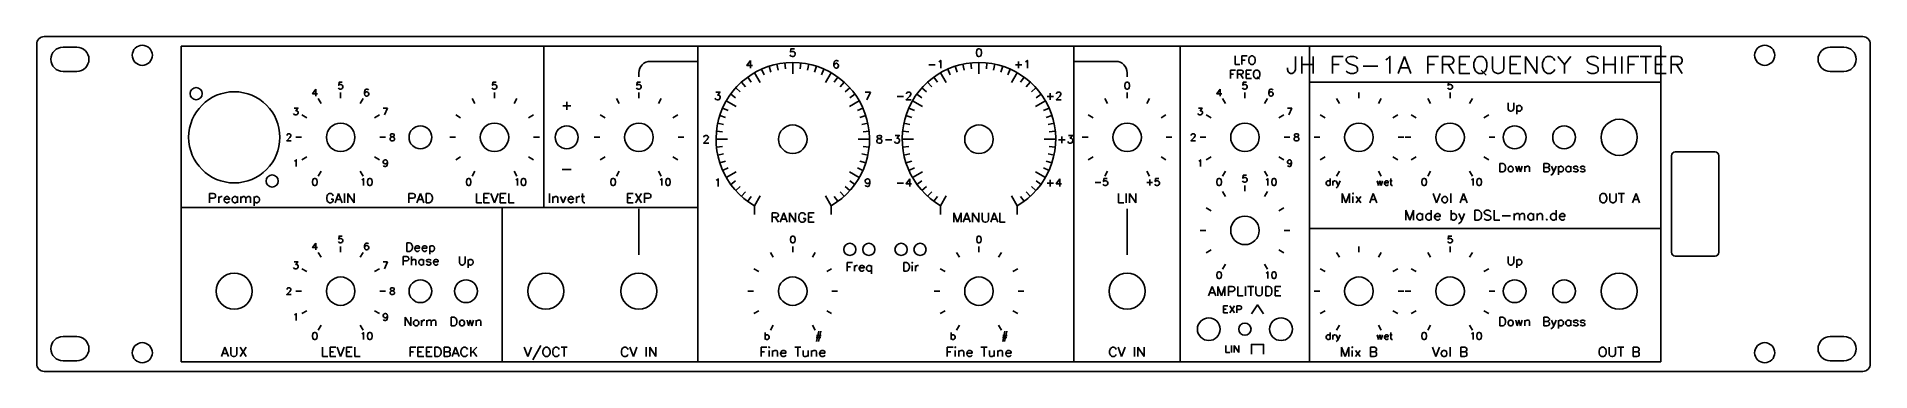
# Model space of a CAD drawing. Extents: x 0 to 483, y 0 to 88.
import ezdxf

# ---------------------------------------------------------------- set-up
doc = ezdxf.new("R2010")
doc.units = 0
for name, color, linetype in [('AUSSCHNITTE', 1, 'CONTINUOUS'), ('DRUCK', 5, 'CONTINUOUS'), ('KONTUR', 7, 'CONTINUOUS')]:
    doc.layers.add(name, color=color, linetype=linetype)

msp = doc.modelspace()

# ---------------------------------------------------------------- linework, layer by layer
at = {"layer": 'AUSSCHNITTE'}
for points in [[(6.95, 78.95), (10.55, 78.95, 1), (10.55, 85.35), (6.95, 85.35, 1)], [(472.05, 78.95), (475.65, 78.95, 1), (475.65, 85.35), (472.05, 85.35, 1)], [(431.25, 30.35), (441.75, 30.35, 0.414), (442.75, 31.35), (442.75, 56.75, 0.414), (441.75, 57.75), (431.25, 57.75, 0.414), (430.25, 56.75), (430.25, 31.35, 0.414)], [(6.95, 2.75), (10.55, 2.75, 1), (10.55, 9.15), (6.95, 9.15, 1)], [(472.05, 2.75), (475.65, 2.75, 1), (475.65, 9.15), (472.05, 9.15, 1)]]:
    msp.add_lwpolyline(points, format="xyb", close=True, dxfattribs=at)
for centre, radius in [((27.8, 83.2), 2.65), ((454.8, 83.2), 2.65), ((52, 61.6), 12), ((42, 73.1), 1.6), ((80, 61.6), 3.75), ((101, 61.6), 3), ((120.5, 61.6), 3.75), ((139.5, 61.6), 3), ((158.5, 61.6), 3.75), ((199, 61.1), 3.75), ((248, 61.1), 3.75), ((287, 61.6), 3.75), ((318, 61.6), 3.75), ((348, 61.6), 3.75), ((372, 61.6), 3.75), ((389, 61.6), 3), ((402, 61.6), 3), ((416.5, 61.6), 4.75), ((62, 50.1), 1.6), ((318, 37.1), 3.75), ((214, 32.1), 1.6), ((219, 32.1), 1.6), ((227.5, 32.1), 1.6), ((232.5, 32.1), 1.6), ((52, 21.1), 4.75), ((80, 21.1), 3.75), ((134, 21.1), 4.75), ((158.5, 21.1), 4.75), ((199, 21.1), 3.75), ((248, 21.1), 3.75), ((287, 21.1), 4.75), ((348, 21.1), 3.75), ((372, 21.1), 3.75), ((416.5, 21.1), 4.75), ((101, 21.1), 3), ((113, 21.1), 3), ((389, 21.1), 3), ((402, 21.1), 3), ((308.5, 11.1), 3), ((318, 11.1), 1.6), ((327.5, 11.1), 3), ((27.8, 4.9), 2.65), ((454.8, 4.9), 2.65)]:
    msp.add_circle(centre, radius, dxfattribs=at)
at = {"layer": 'DRUCK'}
for p, q in [((38, 85.6), (427.5, 85.6)), ((38, 85.6), (38, 2.5)), ((133.5, 85.6), (133.5, 43.1)), ((174, 85.6), (174, 2.5)), ((273, 85.6), (273, 2.5)), ((301, 85.6), (301, 2.5)), ((335, 85.6), (335, 2.5)), ((427.5, 85.6), (427.5, 2.5)), ((158.5, 78.6), (158.5, 77.5)), ((174, 81.6), (161.5, 81.6)), ((188.067, 76.148), (187.127, 77.442)), ((190.4, 75.996), (188.9, 78.594)), ((191.435, 78.092), (190.784, 79.554)), ((193.252, 78.79), (192.758, 80.311)), ((195.133, 79.294), (194.8, 80.859)), ((197.056, 79.598), (196.889, 81.189)), ((199, 78.3), (199, 81.3)), ((200.944, 79.598), (201.111, 81.189)), ((202.867, 79.294), (203.2, 80.859)), ((204.748, 78.79), (205.242, 80.311)), ((206.565, 78.092), (207.216, 79.554)), ((207.6, 75.996), (209.1, 78.594)), ((209.933, 76.148), (210.873, 77.442)), ((237.067, 76.148), (236.127, 77.442)), ((239.4, 75.996), (237.9, 78.594)), ((240.435, 78.092), (239.784, 79.554)), ((242.252, 78.79), (241.758, 80.311)), ((244.133, 79.294), (243.8, 80.859)), ((246.056, 79.598), (245.889, 81.189)), ((248, 78.3), (248, 81.3)), ((249.944, 79.598), (250.111, 81.189)), ((251.867, 79.294), (252.2, 80.859)), ((253.748, 78.79), (254.242, 80.311)), ((255.565, 78.092), (256.216, 79.554)), ((256.6, 75.996), (258.1, 78.594)), ((258.933, 76.148), (259.873, 77.442)), ((273, 81.6), (284, 81.6)), ((287, 78.6), (287, 77.5)), ((80, 71.9), (80, 73.4)), ((120.5, 71.9), (120.5, 73.4)), ((158.5, 71.9), (158.5, 73.4)), ((183.952, 72.033), (182.658, 72.973)), ((185.178, 73.546), (183.988, 74.616)), ((186.554, 74.922), (185.484, 76.112)), ((211.446, 74.922), (212.516, 76.112)), ((212.822, 73.546), (214.012, 74.616)), ((214.048, 72.033), (215.342, 72.973)), ((232.952, 72.033), (231.658, 72.973)), ((234.178, 73.546), (232.988, 74.616)), ((235.554, 74.922), (234.484, 76.112)), ((260.446, 74.922), (261.516, 76.112)), ((261.822, 73.546), (263.012, 74.616)), ((263.048, 72.033), (264.342, 72.973)), ((287, 71.9), (287, 73.4)), ((318, 71.9), (318, 73.4)), ((335, 76.1), (427.5, 76.1)), ((348, 71.9), (348, 73.4)), ((372, 71.9), (372, 73.4)), ((74.85, 70.52), (74.1, 71.819)), ((85.15, 70.52), (85.9, 71.819)), ((115.35, 70.52), (114.6, 71.819)), ((125.65, 70.52), (126.4, 71.819)), ((153.35, 70.52), (152.6, 71.819)), ((163.65, 70.52), (164.4, 71.819)), ((182.008, 68.665), (180.546, 69.316)), ((184.104, 69.7), (181.506, 71.2)), ((213.896, 69.7), (216.494, 71.2)), ((215.992, 68.665), (217.454, 69.316)), ((231.008, 68.665), (229.546, 69.316)), ((233.104, 69.7), (230.506, 71.2)), ((262.896, 69.7), (265.494, 71.2)), ((264.992, 68.665), (266.454, 69.316)), ((281.85, 70.52), (281.1, 71.819)), ((292.15, 70.52), (292.9, 71.819)), ((312.85, 70.52), (312.1, 71.819)), ((323.15, 70.52), (323.9, 71.819)), ((342.85, 70.52), (342.1, 71.819)), ((353.15, 70.52), (353.9, 71.819)), ((366.85, 70.52), (366.1, 71.819)), ((377.15, 70.52), (377.9, 71.819)), ((71.08, 66.75), (69.781, 67.5)), ((88.92, 66.75), (90.219, 67.5)), ((111.58, 66.75), (110.281, 67.5)), ((129.42, 66.75), (130.719, 67.5)), ((149.58, 66.75), (148.281, 67.5)), ((167.42, 66.75), (168.719, 67.5)), ((180.502, 63.044), (178.911, 63.211)), ((180.806, 64.967), (179.241, 65.3)), ((181.31, 66.848), (179.789, 67.342)), ((216.69, 66.848), (218.211, 67.342)), ((217.194, 64.967), (218.759, 65.3)), ((217.498, 63.044), (219.089, 63.211)), ((229.502, 63.044), (227.911, 63.211)), ((229.806, 64.967), (228.241, 65.3)), ((230.31, 66.848), (228.789, 67.342)), ((265.69, 66.848), (267.211, 67.342)), ((266.194, 64.967), (267.759, 65.3)), ((266.498, 63.044), (268.089, 63.211)), ((278.08, 66.75), (276.781, 67.5)), ((295.92, 66.75), (297.219, 67.5)), ((309.08, 66.75), (307.781, 67.5)), ((326.92, 66.75), (328.219, 67.5)), ((339.08, 66.75), (337.781, 67.5)), ((356.92, 66.75), (358.219, 67.5)), ((363.08, 66.75), (361.781, 67.5)), ((380.92, 66.75), (382.219, 67.5)), ((69.7, 61.6), (68.2, 61.6)), ((90.3, 61.6), (91.8, 61.6)), ((110.2, 61.6), (108.7, 61.6)), ((130.8, 61.6), (132.3, 61.6)), ((148.2, 61.6), (146.7, 61.6)), ((168.8, 61.6), (170.3, 61.6)), ((181.8, 61.1), (178.8, 61.1)), ((180.502, 59.156), (178.911, 58.989)), ((216.2, 61.1), (219.2, 61.1)), ((217.498, 59.156), (219.089, 58.989)), ((230.8, 61.1), (227.8, 61.1)), ((229.502, 59.156), (227.911, 58.989)), ((265.2, 61.1), (268.2, 61.1)), ((266.498, 59.156), (268.089, 58.989)), ((276.7, 61.6), (275.2, 61.6)), ((297.3, 61.6), (298.8, 61.6)), ((307.7, 61.6), (306.2, 61.6)), ((328.3, 61.6), (329.8, 61.6)), ((337.7, 61.6), (336.2, 61.6)), ((358.3, 61.6), (359.8, 61.6)), ((361.7, 61.6), (360.2, 61.6)), ((382.3, 61.6), (383.8, 61.6)), ((71.08, 56.45), (69.781, 55.7)), ((88.92, 56.45), (90.219, 55.7)), ((111.58, 56.45), (110.281, 55.7)), ((129.42, 56.45), (130.719, 55.7)), ((138.3, 53.1), (140.7, 53.1)), ((149.58, 56.45), (148.281, 55.7)), ((167.42, 56.45), (168.719, 55.7)), ((180.806, 57.233), (179.241, 56.9)), ((181.31, 55.352), (179.789, 54.858)), ((182.008, 53.535), (180.546, 52.884)), ((215.992, 53.535), (217.454, 52.884)), ((216.69, 55.352), (218.211, 54.858)), ((217.194, 57.233), (218.759, 56.9)), ((229.806, 57.233), (228.241, 56.9)), ((230.31, 55.352), (228.789, 54.858)), ((231.008, 53.535), (229.546, 52.884)), ((264.992, 53.535), (266.454, 52.884)), ((265.69, 55.352), (267.211, 54.858)), ((266.194, 57.233), (267.759, 56.9)), ((278.08, 56.45), (276.781, 55.7)), ((295.92, 56.45), (297.219, 55.7)), ((309.08, 56.45), (307.781, 55.7)), ((326.92, 56.45), (328.219, 55.7)), ((339.08, 56.45), (337.781, 55.7)), ((356.92, 56.45), (358.219, 55.7)), ((363.08, 56.45), (361.781, 55.7)), ((380.92, 56.45), (382.219, 55.7)), ((74.85, 52.68), (74.1, 51.381)), ((85.15, 52.68), (85.9, 51.381)), ((115.35, 52.68), (114.6, 51.381)), ((125.65, 52.68), (126.4, 51.381)), ((153.35, 52.68), (152.6, 51.381)), ((163.65, 52.68), (164.4, 51.381)), ((184.104, 52.5), (181.506, 51)), ((183.952, 50.167), (182.658, 49.227)), ((185.178, 48.654), (183.988, 47.584)), ((212.822, 48.654), (214.012, 47.584)), ((213.896, 52.5), (216.494, 51)), ((214.048, 50.167), (215.342, 49.227)), ((233.104, 52.5), (230.506, 51)), ((232.952, 50.167), (231.658, 49.227)), ((234.178, 48.654), (232.988, 47.584)), ((261.822, 48.654), (263.012, 47.584)), ((262.896, 52.5), (265.494, 51)), ((263.048, 50.167), (264.342, 49.227)), ((281.85, 52.68), (281.1, 51.381)), ((292.15, 52.68), (292.9, 51.381)), ((312.85, 52.68), (312.1, 51.381)), ((318, 47.4), (318, 48.9)), ((323.15, 52.68), (323.9, 51.381)), ((342.85, 52.68), (342.1, 51.381)), ((353.15, 52.68), (353.9, 51.381)), ((366.85, 52.68), (366.1, 51.381)), ((377.15, 52.68), (377.9, 51.381)), ((186.554, 47.278), (185.484, 46.088)), ((188.067, 46.052), (187.127, 44.758)), ((190.4, 46.204), (188.9, 43.606)), ((188.9, 43.606), (188.9, 41.3)), ((207.6, 46.204), (209.1, 43.606)), ((209.1, 43.606), (209.1, 41.3)), ((209.933, 46.052), (210.873, 44.758)), ((211.446, 47.278), (212.516, 46.088)), ((235.554, 47.278), (234.484, 46.088)), ((237.067, 46.052), (236.127, 44.758)), ((239.4, 46.204), (237.9, 43.606)), ((237.9, 43.606), (237.9, 41.3)), ((256.6, 46.204), (258.1, 43.606)), ((258.1, 43.606), (258.1, 41.3)), ((258.933, 46.052), (259.873, 44.758)), ((260.446, 47.278), (261.516, 46.088)), ((312.85, 46.02), (312.1, 47.319)), ((323.15, 46.02), (323.9, 47.319)), ((38, 43.1), (174, 43.1)), ((122.5, 43.1), (122.5, 2.5)), ((158.5, 42.8), (158.5, 30.7)), ((287, 42.8), (287, 30.7)), ((309.08, 42.25), (307.781, 43)), ((326.92, 42.25), (328.219, 43)), ((307.7, 37.1), (306.2, 37.1)), ((328.3, 37.1), (329.8, 37.1)), ((335, 37.6), (427.5, 37.6)), ((74.85, 30.02), (74.1, 31.319)), ((80, 31.4), (80, 32.9)), ((85.15, 30.02), (85.9, 31.319)), ((193.85, 30.02), (193.1, 31.319)), ((199, 31.4), (199, 32.9)), ((204.15, 30.02), (204.9, 31.319)), ((242.85, 30.02), (242.1, 31.319)), ((248, 31.4), (248, 32.9)), ((253.15, 30.02), (253.9, 31.319)), ((309.08, 31.95), (307.781, 31.2)), ((326.92, 31.95), (328.219, 31.2)), ((342.85, 30.02), (342.1, 31.319)), ((348, 31.4), (348, 32.9)), ((353.15, 30.02), (353.9, 31.319)), ((366.85, 30.02), (366.1, 31.319)), ((372, 31.4), (372, 32.9)), ((377.15, 30.02), (377.9, 31.319)), ((71.08, 26.25), (69.781, 27)), ((88.92, 26.25), (90.219, 27)), ((190.08, 26.25), (188.781, 27)), ((207.92, 26.25), (209.219, 27)), ((239.08, 26.25), (237.781, 27)), ((256.92, 26.25), (258.219, 27)), ((312.85, 28.18), (312.1, 26.881)), ((323.15, 28.18), (323.9, 26.881)), ((339.08, 26.25), (337.781, 27)), ((356.92, 26.25), (358.219, 27)), ((363.08, 26.25), (361.781, 27)), ((380.92, 26.25), (382.219, 27)), ((69.7, 21.1), (68.2, 21.1)), ((90.3, 21.1), (91.8, 21.1)), ((188.7, 21.1), (187.2, 21.1)), ((209.3, 21.1), (210.8, 21.1)), ((237.7, 21.1), (236.2, 21.1)), ((258.3, 21.1), (259.8, 21.1)), ((337.7, 21.1), (336.2, 21.1)), ((358.3, 21.1), (359.8, 21.1)), ((361.7, 21.1), (360.2, 21.1)), ((382.3, 21.1), (383.8, 21.1)), ((71.08, 15.95), (69.781, 15.2)), ((88.92, 15.95), (90.219, 15.2)), ((190.08, 15.95), (188.781, 15.2)), ((207.92, 15.95), (209.219, 15.2)), ((239.08, 15.95), (237.781, 15.2)), ((256.92, 15.95), (258.219, 15.2)), ((339.08, 15.95), (337.781, 15.2)), ((356.92, 15.95), (358.219, 15.2)), ((363.08, 15.95), (361.781, 15.2)), ((380.92, 15.95), (382.219, 15.2)), ((74.85, 12.18), (74.1, 10.881)), ((85.15, 12.18), (85.9, 10.881)), ((193.85, 12.18), (193.1, 10.881)), ((204.15, 12.18), (204.9, 10.881)), ((242.85, 12.18), (242.1, 10.881)), ((253.15, 12.18), (253.9, 10.881)), ((342.85, 12.18), (342.1, 10.881)), ((353.15, 12.18), (353.9, 10.881)), ((366.85, 12.18), (366.1, 10.881)), ((377.15, 12.18), (377.9, 10.881)), ((38, 2.5), (427.5, 2.5))]:
    msp.add_line(p, q, dxfattribs=at)
for points in [[(199.48, 84.908), (198.52, 84.908), (198.424, 84.044), (198.52, 84.14), (198.808, 84.236), (199.096, 84.236), (199.384, 84.14), (199.576, 83.948), (199.672, 83.66), (199.672, 83.468), (199.576, 83.18), (199.384, 82.988), (199.096, 82.892), (198.808, 82.892), (198.52, 82.988), (198.424, 83.084), (198.328, 83.276)], [(247.904, 84.908), (247.616, 84.812), (247.424, 84.524), (247.328, 84.044), (247.328, 83.756), (247.424, 83.276), (247.616, 82.988), (247.904, 82.892), (248.096, 82.892), (248.384, 82.988), (248.576, 83.276), (248.672, 83.756), (248.672, 84.044), (248.576, 84.524), (248.384, 84.812), (248.096, 84.908), (247.904, 84.908)], [(315.396, 83.016), (315.396, 80.784)], [(317.203, 83.016), (317.203, 80.784)], [(317.203, 83.016), (318.585, 83.016)], [(319.647, 83.016), (319.435, 82.91), (319.222, 82.697), (319.116, 82.485), (319.01, 82.166), (319.01, 81.634), (319.116, 81.315), (319.222, 81.103), (319.435, 80.89), (319.647, 80.784), (320.073, 80.784), (320.285, 80.89), (320.498, 81.103), (320.604, 81.315), (320.71, 81.634), (320.71, 82.166), (320.604, 82.485), (320.498, 82.697), (320.285, 82.91), (320.073, 83.016), (319.647, 83.016)], [(331.296, 82.882), (331.296, 79.481), (331.083, 78.843), (330.871, 78.631), (330.445, 78.418), (330.02, 78.418), (329.595, 78.631), (329.383, 78.843), (329.17, 79.481), (329.17, 79.906)], [(332.996, 82.882), (332.996, 78.418)], [(335.972, 82.882), (335.972, 78.418)], [(341.074, 82.882), (341.074, 78.418)], [(341.074, 82.882), (343.837, 82.882)], [(347.664, 82.244), (347.239, 82.669), (346.601, 82.882), (345.751, 82.882), (345.113, 82.669), (344.688, 82.244), (344.688, 81.819), (344.9, 81.394), (345.113, 81.181), (345.538, 80.969), (346.813, 80.544), (347.239, 80.331), (347.451, 80.119), (347.664, 79.693), (347.664, 79.056), (347.239, 78.631), (346.601, 78.418), (345.751, 78.418), (345.113, 78.631), (344.688, 79.056)], [(355.104, 82.032), (355.529, 82.244), (356.167, 82.882), (356.167, 78.418)], [(359.993, 82.882), (358.292, 78.418)], [(359.993, 82.882), (361.693, 78.418)], [(366.157, 82.882), (366.157, 78.418)], [(366.157, 82.882), (368.921, 82.882)], [(369.984, 82.882), (369.984, 78.418)], [(369.984, 82.882), (371.897, 82.882), (372.535, 82.669), (372.747, 82.457), (372.96, 82.032), (372.96, 81.607), (372.747, 81.181), (372.535, 80.969), (371.897, 80.756), (369.984, 80.756)], [(374.448, 82.882), (374.448, 78.418)], [(374.448, 82.882), (377.211, 82.882)], [(379.549, 82.882), (379.124, 82.669), (378.699, 82.244), (378.487, 81.819), (378.274, 81.181), (378.274, 80.119), (378.487, 79.481), (378.699, 79.056), (379.124, 78.631), (379.549, 78.418), (380.4, 78.418), (380.825, 78.631), (381.25, 79.056), (381.463, 79.481), (381.675, 80.119), (381.675, 81.181), (381.463, 81.819), (381.25, 82.244), (380.825, 82.669), (380.4, 82.882), (379.549, 82.882)], [(383.163, 82.882), (383.163, 79.693), (383.376, 79.056), (383.801, 78.631), (384.439, 78.418), (384.864, 78.418), (385.501, 78.631), (385.927, 79.056), (386.139, 79.693), (386.139, 82.882)], [(387.84, 82.882), (387.84, 78.418)], [(387.84, 82.882), (390.603, 82.882)], [(391.879, 82.882), (391.879, 78.418)], [(391.879, 82.882), (394.855, 78.418)], [(394.855, 82.882), (394.855, 78.418)], [(399.531, 81.819), (399.319, 82.244), (398.893, 82.669), (398.468, 82.882), (397.618, 82.882), (397.193, 82.669), (396.768, 82.244), (396.555, 81.819), (396.343, 81.181), (396.343, 80.119), (396.555, 79.481), (396.768, 79.056), (397.193, 78.631), (397.618, 78.418), (398.468, 78.418), (398.893, 78.631), (399.319, 79.056), (399.531, 79.481)], [(400.381, 82.882), (402.082, 80.756), (402.082, 78.418)], [(403.783, 82.882), (402.082, 80.756)], [(411.01, 82.244), (410.585, 82.669), (409.947, 82.882), (409.097, 82.882), (408.459, 82.669), (408.034, 82.244), (408.034, 81.819), (408.247, 81.394), (408.459, 81.181), (408.884, 80.969), (410.16, 80.544), (410.585, 80.331), (410.797, 80.119), (411.01, 79.693), (411.01, 79.056), (410.585, 78.631), (409.947, 78.418), (409.097, 78.418), (408.459, 78.631), (408.034, 79.056)], [(412.498, 82.882), (412.498, 78.418)], [(415.474, 82.882), (415.474, 78.418)], [(417.175, 82.882), (417.175, 78.418)], [(418.875, 82.882), (418.875, 78.418)], [(418.875, 82.882), (421.639, 82.882)], [(422.064, 82.882), (425.04, 82.882)], [(423.552, 82.882), (423.552, 78.418)], [(426.103, 82.882), (426.103, 78.418)], [(426.103, 82.882), (428.866, 82.882)], [(430.141, 82.882), (430.141, 78.418)], [(430.141, 82.882), (432.055, 82.882), (432.692, 82.669), (432.905, 82.457), (433.117, 82.032), (433.117, 81.607), (432.905, 81.181), (432.692, 80.969), (432.055, 80.756), (430.141, 80.756)], [(187.888, 81.853), (186.928, 80.509), (188.368, 80.509)], [(187.888, 81.853), (187.888, 79.837)], [(210.976, 81.565), (210.88, 81.757), (210.592, 81.853), (210.4, 81.853), (210.112, 81.757), (209.92, 81.469), (209.824, 80.989), (209.824, 80.509), (209.92, 80.125), (210.112, 79.933), (210.4, 79.837), (210.496, 79.837), (210.784, 79.933), (210.976, 80.125), (211.072, 80.413), (211.072, 80.509), (210.976, 80.797), (210.784, 80.989), (210.496, 81.085), (210.4, 81.085), (210.112, 80.989), (209.92, 80.797), (209.824, 80.509)], [(234.776, 80.701), (236.504, 80.701)], [(237.464, 81.469), (237.656, 81.565), (237.944, 81.853), (237.944, 79.837)], [(257.576, 80.701), (259.304, 80.701)], [(258.44, 81.565), (258.44, 79.837)], [(260.264, 81.469), (260.456, 81.565), (260.744, 81.853), (260.744, 79.837)], [(314.174, 79.316), (314.174, 77.084)], [(314.174, 79.316), (315.555, 79.316)], [(314.174, 78.253), (315.024, 78.253)], [(315.396, 80.784), (316.671, 80.784)], [(316.087, 79.316), (316.087, 77.084)], [(316.087, 79.316), (317.043, 79.316), (317.362, 79.21), (317.469, 79.103), (317.575, 78.891), (317.575, 78.678), (317.469, 78.466), (317.362, 78.359), (317.043, 78.253), (316.087, 78.253)], [(316.831, 78.253), (317.575, 77.084)], [(317.203, 81.953), (318.053, 81.953)], [(318.319, 79.316), (318.319, 77.084)], [(318.319, 79.316), (319.701, 79.316)], [(318.319, 78.253), (319.169, 78.253)], [(320.87, 79.316), (320.657, 79.21), (320.445, 78.997), (320.338, 78.785), (320.232, 78.466), (320.232, 77.934), (320.338, 77.615), (320.445, 77.403), (320.657, 77.19), (320.87, 77.084), (321.295, 77.084), (321.507, 77.19), (321.72, 77.403), (321.826, 77.615), (321.933, 77.934), (321.933, 78.466), (321.826, 78.785), (321.72, 78.997), (321.507, 79.21), (321.295, 79.316), (320.87, 79.316)], [(321.189, 77.509), (321.826, 76.871)], [(332.996, 80.756), (335.972, 80.756)], [(341.074, 80.756), (342.775, 80.756)], [(349.152, 80.331), (352.978, 80.331)], [(358.93, 79.906), (361.056, 79.906)], [(366.157, 80.756), (367.858, 80.756)], [(371.472, 80.756), (372.96, 78.418)], [(374.448, 80.756), (376.148, 80.756)], [(374.448, 78.418), (377.211, 78.418)], [(380.187, 79.268), (381.463, 77.993)], [(387.84, 80.756), (389.54, 80.756)], [(387.84, 78.418), (390.603, 78.418)], [(412.498, 80.756), (415.474, 80.756)], [(418.875, 80.756), (420.576, 80.756)], [(426.103, 80.756), (427.803, 80.756)], [(426.103, 78.418), (428.866, 78.418)], [(431.629, 80.756), (433.117, 78.418)], [(73.457, 74.278), (72.6, 73.078), (73.886, 73.078)], [(73.457, 74.278), (73.457, 72.478)], [(80.429, 76.1), (79.571, 76.1), (79.486, 75.329), (79.571, 75.414), (79.829, 75.5), (80.086, 75.5), (80.343, 75.414), (80.514, 75.243), (80.6, 74.986), (80.6, 74.814), (80.514, 74.557), (80.343, 74.386), (80.086, 74.3), (79.829, 74.3), (79.571, 74.386), (79.486, 74.471), (79.4, 74.643)], [(87.314, 74.021), (87.229, 74.192), (86.971, 74.278), (86.8, 74.278), (86.543, 74.192), (86.371, 73.935), (86.286, 73.507), (86.286, 73.078), (86.371, 72.735), (86.543, 72.564), (86.8, 72.478), (86.886, 72.478), (87.143, 72.564), (87.314, 72.735), (87.4, 72.992), (87.4, 73.078), (87.314, 73.335), (87.143, 73.507), (86.886, 73.592), (86.8, 73.592), (86.543, 73.507), (86.371, 73.335), (86.286, 73.078)], [(120.929, 76.1), (120.071, 76.1), (119.986, 75.329), (120.071, 75.414), (120.329, 75.5), (120.586, 75.5), (120.843, 75.414), (121.014, 75.243), (121.1, 74.986), (121.1, 74.814), (121.014, 74.557), (120.843, 74.386), (120.586, 74.3), (120.329, 74.3), (120.071, 74.386), (119.986, 74.471), (119.9, 74.643)], [(158.929, 76.1), (158.071, 76.1), (157.986, 75.329), (158.071, 75.414), (158.329, 75.5), (158.586, 75.5), (158.843, 75.414), (159.014, 75.243), (159.1, 74.986), (159.1, 74.814), (159.014, 74.557), (158.843, 74.386), (158.586, 74.3), (158.329, 74.3), (158.071, 74.386), (157.986, 74.471), (157.9, 74.643)], [(178.775, 73.508), (179.831, 73.508), (179.255, 72.74), (179.543, 72.74), (179.735, 72.644), (179.831, 72.548), (179.927, 72.26), (179.927, 72.068), (179.831, 71.78), (179.639, 71.588), (179.351, 71.492), (179.063, 71.492), (178.775, 71.588), (178.679, 71.684), (178.583, 71.876)], [(218.073, 73.508), (219.417, 73.508)], [(219.417, 73.508), (218.457, 71.492)], [(228.927, 73.028), (228.927, 73.124), (229.023, 73.316), (229.119, 73.412), (229.311, 73.508), (229.695, 73.508), (229.887, 73.412), (229.983, 73.316), (230.079, 73.124), (230.079, 72.932), (229.983, 72.74), (229.791, 72.452), (228.831, 71.492), (230.175, 71.492)], [(266.785, 73.22), (266.785, 71.492)], [(268.417, 73.028), (268.417, 73.124), (268.513, 73.316), (268.609, 73.412), (268.801, 73.508), (269.185, 73.508), (269.377, 73.412), (269.473, 73.316), (269.569, 73.124), (269.569, 72.932), (269.473, 72.74), (269.281, 72.452), (268.321, 71.492), (269.665, 71.492)], [(286.914, 76.1), (286.657, 76.014), (286.486, 75.757), (286.4, 75.329), (286.4, 75.071), (286.486, 74.643), (286.657, 74.386), (286.914, 74.3), (287.086, 74.3), (287.343, 74.386), (287.514, 74.643), (287.6, 75.071), (287.6, 75.329), (287.514, 75.757), (287.343, 76.014), (287.086, 76.1), (286.914, 76.1)], [(311.457, 74.278), (310.6, 73.078), (311.886, 73.078)], [(311.457, 74.278), (311.457, 72.478)], [(318.429, 76.1), (317.571, 76.1), (317.486, 75.329), (317.571, 75.414), (317.829, 75.5), (318.086, 75.5), (318.343, 75.414), (318.514, 75.243), (318.6, 74.986), (318.6, 74.814), (318.514, 74.557), (318.343, 74.386), (318.086, 74.3), (317.829, 74.3), (317.571, 74.386), (317.486, 74.471), (317.4, 74.643)], [(318.319, 77.084), (319.701, 77.084)], [(325.314, 74.021), (325.229, 74.192), (324.971, 74.278), (324.8, 74.278), (324.543, 74.192), (324.371, 73.935), (324.286, 73.507), (324.286, 73.078), (324.371, 72.735), (324.543, 72.564), (324.8, 72.478), (324.886, 72.478), (325.143, 72.564), (325.314, 72.735), (325.4, 72.992), (325.4, 73.078), (325.314, 73.335), (325.143, 73.507), (324.886, 73.592), (324.8, 73.592), (324.543, 73.507), (324.371, 73.335), (324.286, 73.078)], [(372.429, 76.1), (371.571, 76.1), (371.486, 75.329), (371.571, 75.414), (371.829, 75.5), (372.086, 75.5), (372.343, 75.414), (372.514, 75.243), (372.6, 74.986), (372.6, 74.814), (372.514, 74.557), (372.343, 74.386), (372.086, 74.3), (371.829, 74.3), (371.571, 74.386), (371.486, 74.471), (371.4, 74.643)], [(67.793, 69.3), (68.736, 69.3), (68.222, 68.614), (68.479, 68.614), (68.651, 68.529), (68.736, 68.443), (68.822, 68.186), (68.822, 68.014), (68.736, 67.757), (68.565, 67.586), (68.308, 67.5), (68.051, 67.5), (67.793, 67.586), (67.708, 67.671), (67.622, 67.843)], [(91.178, 69.3), (92.378, 69.3)], [(92.378, 69.3), (91.521, 67.5)], [(138.451, 69.925), (140.549, 69.925)], [(139.5, 70.974), (139.5, 68.876)], [(226.431, 72.356), (228.159, 72.356)], [(265.921, 72.356), (267.649, 72.356)], [(305.793, 69.3), (306.736, 69.3), (306.222, 68.614), (306.479, 68.614), (306.651, 68.529), (306.736, 68.443), (306.822, 68.186), (306.822, 68.014), (306.736, 67.757), (306.565, 67.586), (306.308, 67.5), (306.051, 67.5), (305.793, 67.586), (305.708, 67.671), (305.622, 67.843)], [(329.178, 69.3), (330.378, 69.3)], [(330.378, 69.3), (329.521, 67.5)], [(387.246, 70.716), (387.246, 69.122), (387.353, 68.803), (387.565, 68.59), (387.884, 68.484), (388.097, 68.484), (388.415, 68.59), (388.628, 68.803), (388.734, 69.122), (388.734, 70.716)], [(389.585, 69.972), (389.585, 67.74)], [(389.585, 69.653), (389.797, 69.866), (390.01, 69.972), (390.329, 69.972), (390.541, 69.866), (390.754, 69.653), (390.86, 69.334), (390.86, 69.122), (390.754, 68.803), (390.541, 68.59), (390.329, 68.484), (390.01, 68.484), (389.797, 68.59), (389.585, 68.803)], [(65.886, 62.071), (65.886, 62.157), (65.971, 62.329), (66.057, 62.414), (66.229, 62.5), (66.571, 62.5), (66.743, 62.414), (66.829, 62.329), (66.914, 62.157), (66.914, 61.986), (66.829, 61.814), (66.657, 61.557), (65.8, 60.7), (67, 60.7)], [(93.429, 62.5), (93.171, 62.414), (93.086, 62.243), (93.086, 62.071), (93.171, 61.9), (93.343, 61.814), (93.686, 61.729), (93.943, 61.643), (94.114, 61.471), (94.2, 61.3), (94.2, 61.043), (94.114, 60.871), (94.029, 60.786), (93.771, 60.7), (93.429, 60.7), (93.171, 60.786), (93.086, 60.871), (93, 61.043), (93, 61.3), (93.086, 61.471), (93.257, 61.643), (93.514, 61.729), (93.857, 61.814), (94.029, 61.9), (94.114, 62.071), (94.114, 62.243), (94.029, 62.414), (93.771, 62.5), (93.429, 62.5)], [(175.624, 61.628), (175.624, 61.724), (175.72, 61.916), (175.816, 62.012), (176.008, 62.108), (176.392, 62.108), (176.584, 62.012), (176.68, 61.916), (176.776, 61.724), (176.776, 61.532), (176.68, 61.34), (176.488, 61.052), (175.528, 60.092), (176.872, 60.092)], [(221.608, 62.108), (221.32, 62.012), (221.224, 61.82), (221.224, 61.628), (221.32, 61.436), (221.512, 61.34), (221.896, 61.244), (222.184, 61.148), (222.376, 60.956), (222.472, 60.764), (222.472, 60.476), (222.376, 60.284), (222.28, 60.188), (221.992, 60.092), (221.608, 60.092), (221.32, 60.188), (221.224, 60.284), (221.128, 60.476), (221.128, 60.764), (221.224, 60.956), (221.416, 61.148), (221.704, 61.244), (222.088, 61.34), (222.28, 61.436), (222.376, 61.628), (222.376, 61.82), (222.28, 62.012), (221.992, 62.108), (221.608, 62.108)], [(223.376, 60.956), (225.104, 60.956)], [(225.968, 62.108), (227.024, 62.108), (226.448, 61.34), (226.736, 61.34), (226.928, 61.244), (227.024, 61.148), (227.12, 60.86), (227.12, 60.668), (227.024, 60.38), (226.832, 60.188), (226.544, 60.092), (226.256, 60.092), (225.968, 60.188), (225.872, 60.284), (225.776, 60.476)], [(268.976, 60.956), (270.704, 60.956)], [(269.84, 61.82), (269.84, 60.092)], [(271.568, 62.108), (272.624, 62.108), (272.048, 61.34), (272.336, 61.34), (272.528, 61.244), (272.624, 61.148), (272.72, 60.86), (272.72, 60.668), (272.624, 60.38), (272.432, 60.188), (272.144, 60.092), (271.856, 60.092), (271.568, 60.188), (271.472, 60.284), (271.376, 60.476)], [(303.886, 62.071), (303.886, 62.157), (303.971, 62.329), (304.057, 62.414), (304.229, 62.5), (304.571, 62.5), (304.743, 62.414), (304.829, 62.329), (304.914, 62.157), (304.914, 61.986), (304.829, 61.814), (304.657, 61.557), (303.8, 60.7), (305, 60.7)], [(331.429, 62.5), (331.171, 62.414), (331.086, 62.243), (331.086, 62.071), (331.171, 61.9), (331.343, 61.814), (331.686, 61.729), (331.943, 61.643), (332.114, 61.471), (332.2, 61.3), (332.2, 61.043), (332.114, 60.871), (332.029, 60.786), (331.771, 60.7), (331.429, 60.7), (331.171, 60.786), (331.086, 60.871), (331, 61.043), (331, 61.3), (331.086, 61.471), (331.257, 61.643), (331.514, 61.729), (331.857, 61.814), (332.029, 61.9), (332.114, 62.071), (332.114, 62.243), (332.029, 62.414), (331.771, 62.5), (331.429, 62.5)], [(67.879, 55.357), (68.051, 55.443), (68.308, 55.7), (68.308, 53.9)], [(92.292, 55.1), (92.207, 54.843), (92.035, 54.671), (91.778, 54.586), (91.692, 54.586), (91.435, 54.671), (91.264, 54.843), (91.178, 55.1), (91.178, 55.186), (91.264, 55.443), (91.435, 55.614), (91.692, 55.7), (91.778, 55.7), (92.035, 55.614), (92.207, 55.443), (92.292, 55.1), (92.292, 54.671), (92.207, 54.243), (92.035, 53.986), (91.778, 53.9), (91.607, 53.9), (91.349, 53.986), (91.264, 54.157)], [(305.879, 55.357), (306.051, 55.443), (306.308, 55.7), (306.308, 53.9)], [(330.292, 55.1), (330.207, 54.843), (330.035, 54.671), (329.778, 54.586), (329.692, 54.586), (329.435, 54.671), (329.264, 54.843), (329.178, 55.1), (329.178, 55.186), (329.264, 55.443), (329.435, 55.614), (329.692, 55.7), (329.778, 55.7), (330.035, 55.614), (330.207, 55.443), (330.292, 55.1), (330.292, 54.671), (330.207, 54.243), (330.035, 53.986), (329.778, 53.9), (329.607, 53.9), (329.349, 53.986), (329.264, 54.157)], [(385.121, 54.716), (385.121, 52.484)], [(385.121, 54.716), (385.865, 54.716), (386.183, 54.61), (386.396, 54.397), (386.502, 54.185), (386.609, 53.866), (386.609, 53.334), (386.502, 53.015), (386.396, 52.803), (386.183, 52.59), (385.865, 52.484), (385.121, 52.484)], [(387.778, 53.972), (387.565, 53.866), (387.353, 53.653), (387.246, 53.334), (387.246, 53.122), (387.353, 52.803), (387.565, 52.59), (387.778, 52.484), (388.097, 52.484), (388.309, 52.59), (388.522, 52.803), (388.628, 53.122), (388.628, 53.334), (388.522, 53.653), (388.309, 53.866), (388.097, 53.972), (387.778, 53.972)], [(389.266, 53.972), (389.691, 52.484)], [(390.116, 53.972), (389.691, 52.484)], [(390.116, 53.972), (390.541, 52.484)], [(390.966, 53.972), (390.541, 52.484)], [(391.71, 53.972), (391.71, 52.484)], [(391.71, 53.547), (392.029, 53.866), (392.242, 53.972), (392.561, 53.972), (392.773, 53.866), (392.879, 53.547), (392.879, 52.484)], [(396.633, 54.716), (396.633, 52.484)], [(396.633, 54.716), (397.589, 54.716), (397.908, 54.61), (398.014, 54.503), (398.121, 54.291), (398.121, 54.078), (398.014, 53.866), (397.908, 53.759), (397.589, 53.653)], [(396.633, 53.653), (397.589, 53.653), (397.908, 53.547), (398.014, 53.441), (398.121, 53.228), (398.121, 52.909), (398.014, 52.697), (397.908, 52.59), (397.589, 52.484), (396.633, 52.484)], [(399.927, 53.972), (399.29, 52.484), (399.077, 52.059), (398.865, 51.846), (398.652, 51.74), (398.546, 51.74)], [(398.652, 53.972), (399.29, 52.484)], [(400.565, 53.972), (400.565, 51.74)], [(400.565, 53.653), (400.778, 53.866), (400.99, 53.972), (401.309, 53.972), (401.522, 53.866), (401.734, 53.653), (401.841, 53.334), (401.841, 53.122), (401.734, 52.803), (401.522, 52.59), (401.309, 52.484), (400.99, 52.484), (400.778, 52.59), (400.565, 52.803)], [(403.754, 53.653), (403.541, 53.866), (403.329, 53.972), (403.01, 53.972), (402.797, 53.866), (402.585, 53.653), (402.478, 53.334), (402.478, 53.122), (402.585, 52.803), (402.797, 52.59), (403.01, 52.484), (403.329, 52.484), (403.541, 52.59), (403.754, 52.803)], [(403.754, 53.972), (403.754, 52.484)], [(405.667, 53.653), (405.561, 53.866), (405.242, 53.972), (404.923, 53.972), (404.604, 53.866), (404.498, 53.653), (404.604, 53.441), (404.817, 53.334), (405.348, 53.228), (405.561, 53.122), (405.667, 52.909), (405.667, 52.803), (405.561, 52.59), (405.242, 52.484), (404.923, 52.484), (404.604, 52.59), (404.498, 52.803)], [(407.474, 53.653), (407.367, 53.866), (407.049, 53.972), (406.73, 53.972), (406.411, 53.866), (406.305, 53.653), (406.411, 53.441), (406.623, 53.334), (407.155, 53.228), (407.367, 53.122), (407.474, 52.909), (407.474, 52.803), (407.367, 52.59), (407.049, 52.484), (406.73, 52.484), (406.411, 52.59), (406.305, 52.803)], [(73.114, 50.722), (72.857, 50.636), (72.686, 50.379), (72.6, 49.951), (72.6, 49.693), (72.686, 49.265), (72.857, 49.008), (73.114, 48.922), (73.286, 48.922), (73.543, 49.008), (73.714, 49.265), (73.8, 49.693), (73.8, 49.951), (73.714, 50.379), (73.543, 50.636), (73.286, 50.722), (73.114, 50.722)], [(85.6, 50.379), (85.771, 50.465), (86.029, 50.722), (86.029, 48.922)], [(87.571, 50.722), (87.314, 50.636), (87.143, 50.379), (87.057, 49.951), (87.057, 49.693), (87.143, 49.265), (87.314, 49.008), (87.571, 48.922), (87.743, 48.922), (88, 49.008), (88.171, 49.265), (88.257, 49.693), (88.257, 49.951), (88.171, 50.379), (88, 50.636), (87.743, 50.722), (87.571, 50.722)], [(113.614, 50.722), (113.357, 50.636), (113.186, 50.379), (113.1, 49.951), (113.1, 49.693), (113.186, 49.265), (113.357, 49.008), (113.614, 48.922), (113.786, 48.922), (114.043, 49.008), (114.214, 49.265), (114.3, 49.693), (114.3, 49.951), (114.214, 50.379), (114.043, 50.636), (113.786, 50.722), (113.614, 50.722)], [(126.1, 50.379), (126.271, 50.465), (126.529, 50.722), (126.529, 48.922)], [(128.071, 50.722), (127.814, 50.636), (127.643, 50.379), (127.557, 49.951), (127.557, 49.693), (127.643, 49.265), (127.814, 49.008), (128.071, 48.922), (128.243, 48.922), (128.5, 49.008), (128.671, 49.265), (128.757, 49.693), (128.757, 49.951), (128.671, 50.379), (128.5, 50.636), (128.243, 50.722), (128.071, 50.722)], [(151.614, 50.722), (151.357, 50.636), (151.186, 50.379), (151.1, 49.951), (151.1, 49.693), (151.186, 49.265), (151.357, 49.008), (151.614, 48.922), (151.786, 48.922), (152.043, 49.008), (152.214, 49.265), (152.3, 49.693), (152.3, 49.951), (152.214, 50.379), (152.043, 50.636), (151.786, 50.722), (151.614, 50.722)], [(164.1, 50.379), (164.271, 50.465), (164.529, 50.722), (164.529, 48.922)], [(166.071, 50.722), (165.814, 50.636), (165.643, 50.379), (165.557, 49.951), (165.557, 49.693), (165.643, 49.265), (165.814, 49.008), (166.071, 48.922), (166.243, 48.922), (166.5, 49.008), (166.671, 49.265), (166.757, 49.693), (166.757, 49.951), (166.671, 50.379), (166.5, 50.636), (166.243, 50.722), (166.071, 50.722)], [(178.871, 50.324), (179.063, 50.42), (179.351, 50.708), (179.351, 48.692)], [(219.321, 50.036), (219.225, 49.748), (219.033, 49.556), (218.745, 49.46), (218.649, 49.46), (218.361, 49.556), (218.169, 49.748), (218.073, 50.036), (218.073, 50.132), (218.169, 50.42), (218.361, 50.612), (218.649, 50.708), (218.745, 50.708), (219.033, 50.612), (219.225, 50.42), (219.321, 50.036), (219.321, 49.556), (219.225, 49.076), (219.033, 48.788), (218.745, 48.692), (218.553, 48.692), (218.265, 48.788), (218.169, 48.98)], [(226.431, 49.556), (228.159, 49.556)], [(229.791, 50.708), (228.831, 49.364), (230.271, 49.364)], [(229.791, 50.708), (229.791, 48.692)], [(265.921, 49.556), (267.649, 49.556)], [(266.785, 50.42), (266.785, 48.692)], [(269.281, 50.708), (268.321, 49.364), (269.761, 49.364)], [(269.281, 50.708), (269.281, 48.692)], [(278.571, 49.693), (280.114, 49.693)], [(281.743, 50.722), (280.886, 50.722), (280.8, 49.951), (280.886, 50.036), (281.143, 50.122), (281.4, 50.122), (281.657, 50.036), (281.829, 49.865), (281.914, 49.608), (281.914, 49.436), (281.829, 49.179), (281.657, 49.008), (281.4, 48.922), (281.143, 48.922), (280.886, 49.008), (280.8, 49.093), (280.714, 49.265)], [(292.171, 49.693), (293.714, 49.693)], [(292.943, 50.465), (292.943, 48.922)], [(295.343, 50.722), (294.486, 50.722), (294.4, 49.951), (294.486, 50.036), (294.743, 50.122), (295, 50.122), (295.257, 50.036), (295.429, 49.865), (295.514, 49.608), (295.514, 49.436), (295.429, 49.179), (295.257, 49.008), (295, 48.922), (294.743, 48.922), (294.486, 49.008), (294.4, 49.093), (294.314, 49.265)], [(311.114, 50.722), (310.857, 50.636), (310.686, 50.379), (310.6, 49.951), (310.6, 49.693), (310.686, 49.265), (310.857, 49.008), (311.114, 48.922), (311.286, 48.922), (311.543, 49.008), (311.714, 49.265), (311.8, 49.693), (311.8, 49.951), (311.714, 50.379), (311.543, 50.636), (311.286, 50.722), (311.114, 50.722)], [(318.429, 51.6), (317.571, 51.6), (317.486, 50.829), (317.571, 50.914), (317.829, 51), (318.086, 51), (318.343, 50.914), (318.514, 50.743), (318.6, 50.486), (318.6, 50.314), (318.514, 50.057), (318.343, 49.886), (318.086, 49.8), (317.829, 49.8), (317.571, 49.886), (317.486, 49.971), (317.4, 50.143)], [(323.6, 50.379), (323.771, 50.465), (324.029, 50.722), (324.029, 48.922)], [(325.571, 50.722), (325.314, 50.636), (325.143, 50.379), (325.057, 49.951), (325.057, 49.693), (325.143, 49.265), (325.314, 49.008), (325.571, 48.922), (325.743, 48.922), (326, 49.008), (326.171, 49.265), (326.257, 49.693), (326.257, 49.951), (326.171, 50.379), (326, 50.636), (325.743, 50.722), (325.571, 50.722)], [(340.429, 49.865), (340.257, 50.036), (340.086, 50.122), (339.829, 50.122), (339.657, 50.036), (339.486, 49.865), (339.4, 49.608), (339.4, 49.436), (339.486, 49.179), (339.657, 49.008), (339.829, 48.922), (340.086, 48.922), (340.257, 49.008), (340.429, 49.179)], [(340.429, 50.722), (340.429, 48.922)], [(341.114, 50.122), (341.114, 48.922)], [(341.114, 49.608), (341.2, 49.865), (341.371, 50.036), (341.543, 50.122), (341.8, 50.122)], [(343.086, 50.122), (342.571, 48.922), (342.4, 48.579), (342.229, 48.408), (342.057, 48.322), (341.971, 48.322)], [(342.057, 50.122), (342.571, 48.922)], [(352.829, 50.122), (353.171, 48.922)], [(353.514, 50.122), (353.171, 48.922)], [(353.514, 50.122), (353.857, 48.922)], [(354.2, 50.122), (353.857, 48.922)], [(354.714, 49.608), (355.743, 49.608), (355.743, 49.779), (355.657, 49.951), (355.571, 50.036), (355.4, 50.122), (355.143, 50.122), (354.971, 50.036), (354.8, 49.865), (354.714, 49.608), (354.714, 49.436), (354.8, 49.179), (354.971, 49.008), (355.143, 48.922), (355.4, 48.922), (355.571, 49.008), (355.743, 49.179)], [(356.171, 50.122), (356.771, 50.122)], [(356.429, 50.722), (356.429, 49.265), (356.514, 49.008), (356.686, 48.922), (356.857, 48.922)], [(365.114, 50.722), (364.857, 50.636), (364.686, 50.379), (364.6, 49.951), (364.6, 49.693), (364.686, 49.265), (364.857, 49.008), (365.114, 48.922), (365.286, 48.922), (365.543, 49.008), (365.714, 49.265), (365.8, 49.693), (365.8, 49.951), (365.714, 50.379), (365.543, 50.636), (365.286, 50.722), (365.114, 50.722)], [(377.6, 50.379), (377.771, 50.465), (378.029, 50.722), (378.029, 48.922)], [(379.571, 50.722), (379.314, 50.636), (379.143, 50.379), (379.057, 49.951), (379.057, 49.693), (379.143, 49.265), (379.314, 49.008), (379.571, 48.922), (379.743, 48.922), (380, 49.008), (380.171, 49.265), (380.257, 49.693), (380.257, 49.951), (380.171, 50.379), (380, 50.636), (379.743, 50.722), (379.571, 50.722)], [(45.472, 46.824), (45.472, 44.376)], [(45.472, 46.824), (46.521, 46.824), (46.871, 46.707), (46.987, 46.591), (47.104, 46.358), (47.104, 46.008), (46.987, 45.775), (46.871, 45.658), (46.521, 45.542), (45.472, 45.542)], [(47.92, 46.008), (47.92, 44.376)], [(47.92, 45.309), (48.037, 45.658), (48.27, 45.891), (48.503, 46.008), (48.853, 46.008)], [(49.319, 45.309), (50.718, 45.309), (50.718, 45.542), (50.601, 45.775), (50.485, 45.891), (50.251, 46.008), (49.902, 46.008), (49.669, 45.891), (49.435, 45.658), (49.319, 45.309), (49.319, 45.075), (49.435, 44.726), (49.669, 44.493), (49.902, 44.376), (50.251, 44.376), (50.485, 44.493), (50.718, 44.726)], [(52.816, 45.658), (52.583, 45.891), (52.35, 46.008), (52, 46.008), (51.767, 45.891), (51.534, 45.658), (51.417, 45.309), (51.417, 45.075), (51.534, 44.726), (51.767, 44.493), (52, 44.376), (52.35, 44.376), (52.583, 44.493), (52.816, 44.726)], [(52.816, 46.008), (52.816, 44.376)], [(53.749, 46.008), (53.749, 44.376)], [(53.749, 45.542), (54.098, 45.891), (54.331, 46.008), (54.681, 46.008), (54.914, 45.891), (55.031, 45.542), (55.031, 44.376)], [(55.031, 45.542), (55.381, 45.891), (55.614, 46.008), (55.963, 46.008), (56.197, 45.891), (56.313, 45.542), (56.313, 44.376)], [(57.246, 46.008), (57.246, 43.56)], [(57.246, 45.658), (57.479, 45.891), (57.712, 46.008), (58.062, 46.008), (58.295, 45.891), (58.528, 45.658), (58.645, 45.309), (58.645, 45.075), (58.528, 44.726), (58.295, 44.493), (58.062, 44.376), (57.712, 44.376), (57.479, 44.493), (57.246, 44.726)], [(78.077, 46.241), (77.96, 46.474), (77.727, 46.707), (77.494, 46.824), (77.027, 46.824), (76.794, 46.707), (76.561, 46.474), (76.445, 46.241), (76.328, 45.891), (76.328, 45.309), (76.445, 44.959), (76.561, 44.726), (76.794, 44.493), (77.027, 44.376), (77.494, 44.376), (77.727, 44.493), (77.96, 44.726), (78.077, 44.959), (78.077, 45.309)], [(77.494, 45.309), (78.077, 45.309)], [(79.475, 46.824), (78.543, 44.376)], [(78.893, 45.192), (80.058, 45.192)], [(79.475, 46.824), (80.408, 44.376)], [(80.991, 46.824), (80.991, 44.376)], [(81.923, 46.824), (81.923, 44.376)], [(81.923, 46.824), (83.555, 44.376)], [(83.555, 46.824), (83.555, 44.376)], [(97.969, 46.824), (97.969, 44.376)], [(97.969, 46.824), (99.018, 46.824), (99.368, 46.707), (99.485, 46.591), (99.601, 46.358), (99.601, 46.008), (99.485, 45.775), (99.368, 45.658), (99.018, 45.542), (97.969, 45.542)], [(101, 46.824), (100.067, 44.376)], [(100.417, 45.192), (101.583, 45.192)], [(101, 46.824), (101.933, 44.376)], [(102.515, 46.824), (102.515, 44.376)], [(102.515, 46.824), (103.331, 46.824), (103.681, 46.707), (103.914, 46.474), (104.031, 46.241), (104.147, 45.891), (104.147, 45.309), (104.031, 44.959), (103.914, 44.726), (103.681, 44.493), (103.331, 44.376), (102.515, 44.376)], [(115.721, 46.824), (115.721, 44.376)], [(115.721, 44.376), (117.119, 44.376)], [(117.702, 46.824), (117.702, 44.376)], [(117.702, 46.824), (119.218, 46.824)], [(117.702, 45.658), (118.635, 45.658)], [(117.702, 44.376), (119.218, 44.376)], [(119.567, 46.824), (120.5, 44.376)], [(121.433, 46.824), (120.5, 44.376)], [(122.015, 46.824), (122.015, 44.376)], [(122.015, 46.824), (123.531, 46.824)], [(122.015, 45.658), (122.948, 45.658)], [(122.015, 44.376), (123.531, 44.376)], [(124.23, 46.824), (124.23, 44.376)], [(124.23, 44.376), (125.629, 44.376)], [(134.954, 46.824), (134.954, 44.376)], [(135.886, 46.008), (135.886, 44.376)], [(135.886, 45.542), (136.236, 45.891), (136.469, 46.008), (136.819, 46.008), (137.052, 45.891), (137.169, 45.542), (137.169, 44.376)], [(137.868, 46.008), (138.567, 44.376)], [(139.267, 46.008), (138.567, 44.376)], [(139.85, 45.309), (141.249, 45.309), (141.249, 45.542), (141.132, 45.775), (141.015, 45.891), (140.782, 46.008), (140.433, 46.008), (140.199, 45.891), (139.966, 45.658), (139.85, 45.309), (139.85, 45.075), (139.966, 44.726), (140.199, 44.493), (140.433, 44.376), (140.782, 44.376), (141.015, 44.493), (141.249, 44.726)], [(142.065, 46.008), (142.065, 44.376)], [(142.065, 45.309), (142.181, 45.658), (142.414, 45.891), (142.647, 46.008), (142.997, 46.008)], [(143.347, 46.008), (144.163, 46.008)], [(143.697, 46.824), (143.697, 44.842), (143.813, 44.493), (144.046, 44.376), (144.279, 44.376)], [(155.469, 46.824), (155.469, 44.376)], [(155.469, 46.824), (156.985, 46.824)], [(155.469, 45.658), (156.402, 45.658)], [(155.469, 44.376), (156.985, 44.376)], [(157.567, 46.824), (159.199, 44.376)], [(159.199, 46.824), (157.567, 44.376)], [(160.015, 46.824), (160.015, 44.376)], [(160.015, 46.824), (161.065, 46.824), (161.414, 46.707), (161.531, 46.591), (161.647, 46.358), (161.647, 46.008), (161.531, 45.775), (161.414, 45.658), (161.065, 45.542), (160.015, 45.542)], [(284.727, 46.824), (284.727, 44.376)], [(284.727, 44.376), (286.126, 44.376)], [(286.709, 46.824), (286.709, 44.376)], [(287.641, 46.824), (287.641, 44.376)], [(287.641, 46.824), (289.273, 44.376)], [(289.273, 46.824), (289.273, 44.376)], [(343.629, 46.824), (343.629, 44.376)], [(343.629, 46.824), (344.561, 44.376)], [(345.494, 46.824), (344.561, 44.376)], [(345.494, 46.824), (345.494, 44.376)], [(346.31, 46.824), (346.426, 46.707), (346.543, 46.824), (346.426, 46.941), (346.31, 46.824)], [(346.426, 46.008), (346.426, 44.376)], [(347.242, 46.008), (348.525, 44.376)], [(348.525, 46.008), (347.242, 44.376)], [(351.789, 46.824), (350.856, 44.376)], [(351.206, 45.192), (352.371, 45.192)], [(351.789, 46.824), (352.721, 44.376)], [(367.512, 46.824), (368.445, 44.376)], [(369.377, 46.824), (368.445, 44.376)], [(370.426, 46.008), (370.193, 45.891), (369.96, 45.658), (369.843, 45.309), (369.843, 45.075), (369.96, 44.726), (370.193, 44.493), (370.426, 44.376), (370.776, 44.376), (371.009, 44.493), (371.242, 44.726), (371.359, 45.075), (371.359, 45.309), (371.242, 45.658), (371.009, 45.891), (370.776, 46.008), (370.426, 46.008)], [(372.175, 46.824), (372.175, 44.376)], [(375.555, 46.824), (374.623, 44.376)], [(374.973, 45.192), (376.138, 45.192)], [(375.555, 46.824), (376.488, 44.376)], [(412.07, 46.824), (411.837, 46.707), (411.604, 46.474), (411.487, 46.241), (411.371, 45.891), (411.371, 45.309), (411.487, 44.959), (411.604, 44.726), (411.837, 44.493), (412.07, 44.376), (412.537, 44.376), (412.77, 44.493), (413.003, 44.726), (413.119, 44.959), (413.236, 45.309), (413.236, 45.891), (413.119, 46.241), (413.003, 46.474), (412.77, 46.707), (412.537, 46.824), (412.07, 46.824)], [(414.052, 46.824), (414.052, 45.075), (414.169, 44.726), (414.402, 44.493), (414.751, 44.376), (414.985, 44.376), (415.334, 44.493), (415.567, 44.726), (415.684, 45.075), (415.684, 46.824)], [(416.267, 46.824), (417.899, 46.824)], [(417.083, 46.824), (417.083, 44.376)], [(420.93, 46.824), (419.997, 44.376)], [(420.347, 45.192), (421.513, 45.192)], [(420.93, 46.824), (421.862, 44.376)], [(193.579, 41.724), (193.579, 39.276)], [(193.579, 41.724), (194.629, 41.724), (194.978, 41.607), (195.095, 41.491), (195.211, 41.258), (195.211, 41.025), (195.095, 40.791), (194.978, 40.675), (194.629, 40.558), (193.579, 40.558)], [(194.395, 40.558), (195.211, 39.276)], [(196.61, 41.724), (195.678, 39.276)], [(196.027, 40.092), (197.193, 40.092)], [(196.61, 41.724), (197.543, 39.276)], [(198.126, 41.724), (198.126, 39.276)], [(198.126, 41.724), (199.758, 39.276)], [(199.758, 41.724), (199.758, 39.276)], [(202.322, 41.141), (202.206, 41.374), (201.973, 41.607), (201.739, 41.724), (201.273, 41.724), (201.04, 41.607), (200.807, 41.374), (200.69, 41.141), (200.574, 40.791), (200.574, 40.209), (200.69, 39.859), (200.807, 39.626), (201.04, 39.393), (201.273, 39.276), (201.739, 39.276), (201.973, 39.393), (202.206, 39.626), (202.322, 39.859), (202.322, 40.209)], [(201.739, 40.209), (202.322, 40.209)], [(203.138, 41.724), (203.138, 39.276)], [(203.138, 41.724), (204.654, 41.724)], [(203.138, 40.558), (204.071, 40.558)], [(203.138, 39.276), (204.654, 39.276)], [(241.414, 41.724), (241.414, 39.276)], [(241.414, 41.724), (242.346, 39.276)], [(243.279, 41.724), (242.346, 39.276)], [(243.279, 41.724), (243.279, 39.276)], [(244.794, 41.724), (243.862, 39.276)], [(244.211, 40.092), (245.377, 40.092)], [(244.794, 41.724), (245.727, 39.276)], [(246.31, 41.724), (246.31, 39.276)], [(246.31, 41.724), (247.942, 39.276)], [(247.942, 41.724), (247.942, 39.276)], [(248.874, 41.724), (248.874, 39.975), (248.991, 39.626), (249.224, 39.393), (249.574, 39.276), (249.807, 39.276), (250.157, 39.393), (250.39, 39.626), (250.506, 39.975), (250.506, 41.724)], [(252.022, 41.724), (251.089, 39.276)], [(251.439, 40.092), (252.605, 40.092)], [(252.022, 41.724), (252.954, 39.276)], [(253.537, 41.724), (253.537, 39.276)], [(253.537, 39.276), (254.936, 39.276)], [(360.391, 42.396), (360.391, 39.804)], [(360.391, 42.396), (361.378, 39.804)], [(362.365, 42.396), (361.378, 39.804)], [(362.365, 42.396), (362.365, 39.804)], [(364.711, 41.162), (364.464, 41.409), (364.217, 41.532), (363.847, 41.532), (363.6, 41.409), (363.353, 41.162), (363.229, 40.791), (363.229, 40.545), (363.353, 40.174), (363.6, 39.927), (363.847, 39.804), (364.217, 39.804), (364.464, 39.927), (364.711, 40.174)], [(364.711, 41.532), (364.711, 39.804)], [(367.056, 41.162), (366.809, 41.409), (366.562, 41.532), (366.192, 41.532), (365.945, 41.409), (365.698, 41.162), (365.575, 40.791), (365.575, 40.545), (365.698, 40.174), (365.945, 39.927), (366.192, 39.804), (366.562, 39.804), (366.809, 39.927), (367.056, 40.174)], [(367.056, 42.396), (367.056, 39.804)], [(367.92, 40.791), (369.401, 40.791), (369.401, 41.038), (369.277, 41.285), (369.154, 41.409), (368.907, 41.532), (368.537, 41.532), (368.29, 41.409), (368.043, 41.162), (367.92, 40.791), (367.92, 40.545), (368.043, 40.174), (368.29, 39.927), (368.537, 39.804), (368.907, 39.804), (369.154, 39.927), (369.401, 40.174)], [(372.24, 42.396), (372.24, 39.804)], [(372.24, 41.162), (372.487, 41.409), (372.733, 41.532), (373.104, 41.532), (373.351, 41.409), (373.597, 41.162), (373.721, 40.791), (373.721, 40.545), (373.597, 40.174), (373.351, 39.927), (373.104, 39.804), (372.733, 39.804), (372.487, 39.927), (372.24, 40.174)], [(375.819, 41.532), (375.079, 39.804), (374.832, 39.31), (374.585, 39.063), (374.338, 38.94), (374.215, 38.94)], [(374.338, 41.532), (375.079, 39.804)], [(378.535, 42.396), (378.535, 39.804)], [(378.535, 42.396), (379.399, 42.396), (379.769, 42.273), (380.016, 42.026), (380.139, 41.779), (380.263, 41.409), (380.263, 40.791), (380.139, 40.421), (380.016, 40.174), (379.769, 39.927), (379.399, 39.804), (378.535, 39.804)], [(382.731, 42.026), (382.484, 42.273), (382.114, 42.396), (381.62, 42.396), (381.25, 42.273), (381.003, 42.026), (381.003, 41.779), (381.127, 41.532), (381.25, 41.409), (381.497, 41.285), (382.237, 41.038), (382.484, 40.915), (382.608, 40.791), (382.731, 40.545), (382.731, 40.174), (382.484, 39.927), (382.114, 39.804), (381.62, 39.804), (381.25, 39.927), (381.003, 40.174)], [(383.595, 42.396), (383.595, 39.804)], [(383.595, 39.804), (385.076, 39.804)], [(385.693, 40.915), (387.915, 40.915)], [(388.903, 41.532), (388.903, 39.804)], [(388.903, 41.038), (389.273, 41.409), (389.52, 41.532), (389.89, 41.532), (390.137, 41.409), (390.26, 41.038), (390.26, 39.804)], [(390.26, 41.038), (390.631, 41.409), (390.877, 41.532), (391.248, 41.532), (391.495, 41.409), (391.618, 41.038), (391.618, 39.804)], [(393.963, 41.162), (393.716, 41.409), (393.469, 41.532), (393.099, 41.532), (392.852, 41.409), (392.605, 41.162), (392.482, 40.791), (392.482, 40.545), (392.605, 40.174), (392.852, 39.927), (393.099, 39.804), (393.469, 39.804), (393.716, 39.927), (393.963, 40.174)], [(393.963, 41.532), (393.963, 39.804)], [(394.951, 41.532), (394.951, 39.804)], [(394.951, 41.038), (395.321, 41.409), (395.568, 41.532), (395.938, 41.532), (396.185, 41.409), (396.308, 41.038), (396.308, 39.804)], [(397.419, 40.051), (397.296, 39.927), (397.419, 39.804), (397.543, 39.927), (397.419, 40.051)], [(399.888, 41.162), (399.641, 41.409), (399.394, 41.532), (399.024, 41.532), (398.777, 41.409), (398.53, 41.162), (398.407, 40.791), (398.407, 40.545), (398.53, 40.174), (398.777, 39.927), (399.024, 39.804), (399.394, 39.804), (399.641, 39.927), (399.888, 40.174)], [(399.888, 42.396), (399.888, 39.804)], [(400.752, 40.791), (402.233, 40.791), (402.233, 41.038), (402.109, 41.285), (401.986, 41.409), (401.739, 41.532), (401.369, 41.532), (401.122, 41.409), (400.875, 41.162), (400.752, 40.791), (400.752, 40.545), (400.875, 40.174), (401.122, 39.927), (401.369, 39.804), (401.739, 39.804), (401.986, 39.927), (402.233, 40.174)], [(80.429, 35.6), (79.571, 35.6), (79.486, 34.829), (79.571, 34.914), (79.829, 35), (80.086, 35), (80.343, 34.914), (80.514, 34.743), (80.6, 34.486), (80.6, 34.314), (80.514, 34.057), (80.343, 33.886), (80.086, 33.8), (79.829, 33.8), (79.571, 33.886), (79.486, 33.971), (79.4, 34.143)], [(97.386, 33.816), (97.386, 31.584)], [(97.386, 33.816), (98.13, 33.816), (98.449, 33.71), (98.662, 33.497), (98.768, 33.285), (98.874, 32.966), (98.874, 32.434), (98.768, 32.115), (98.662, 31.903), (98.449, 31.69), (98.13, 31.584), (97.386, 31.584)], [(198.914, 35.6), (198.657, 35.514), (198.486, 35.257), (198.4, 34.829), (198.4, 34.571), (198.486, 34.143), (198.657, 33.886), (198.914, 33.8), (199.086, 33.8), (199.343, 33.886), (199.514, 34.143), (199.6, 34.571), (199.6, 34.829), (199.514, 35.257), (199.343, 35.514), (199.086, 35.6), (198.914, 35.6)], [(247.914, 35.6), (247.657, 35.514), (247.486, 35.257), (247.4, 34.829), (247.4, 34.571), (247.486, 34.143), (247.657, 33.886), (247.914, 33.8), (248.086, 33.8), (248.343, 33.886), (248.514, 34.143), (248.6, 34.571), (248.6, 34.829), (248.514, 35.257), (248.343, 35.514), (248.086, 35.6), (247.914, 35.6)], [(372.429, 35.6), (371.571, 35.6), (371.486, 34.829), (371.571, 34.914), (371.829, 35), (372.086, 35), (372.343, 34.914), (372.514, 34.743), (372.6, 34.486), (372.6, 34.314), (372.514, 34.057), (372.343, 33.886), (372.086, 33.8), (371.829, 33.8), (371.571, 33.886), (371.486, 33.971), (371.4, 34.143)], [(73.457, 33.778), (72.6, 32.578), (73.886, 32.578)], [(73.457, 33.778), (73.457, 31.978)], [(87.314, 33.521), (87.229, 33.692), (86.971, 33.778), (86.8, 33.778), (86.543, 33.692), (86.371, 33.435), (86.286, 33.007), (86.286, 32.578), (86.371, 32.235), (86.543, 32.064), (86.8, 31.978), (86.886, 31.978), (87.143, 32.064), (87.314, 32.235), (87.4, 32.492), (87.4, 32.578), (87.314, 32.835), (87.143, 33.007), (86.886, 33.092), (86.8, 33.092), (86.543, 33.007), (86.371, 32.835), (86.286, 32.578)], [(96.43, 30.216), (96.43, 27.984)], [(96.43, 30.216), (97.386, 30.216), (97.705, 30.11), (97.811, 30.003), (97.918, 29.791), (97.918, 29.472), (97.811, 29.259), (97.705, 29.153), (97.386, 29.047), (96.43, 29.047)], [(98.662, 30.216), (98.662, 27.984)], [(98.662, 29.047), (98.981, 29.366), (99.193, 29.472), (99.512, 29.472), (99.725, 29.366), (99.831, 29.047), (99.831, 27.984)], [(99.512, 32.434), (100.787, 32.434), (100.787, 32.647), (100.681, 32.859), (100.575, 32.966), (100.362, 33.072), (100.043, 33.072), (99.831, 32.966), (99.618, 32.753), (99.512, 32.434), (99.512, 32.222), (99.618, 31.903), (99.831, 31.69), (100.043, 31.584), (100.362, 31.584), (100.575, 31.69), (100.787, 31.903)], [(101.85, 29.153), (101.638, 29.366), (101.425, 29.472), (101.106, 29.472), (100.894, 29.366), (100.681, 29.153), (100.575, 28.834), (100.575, 28.622), (100.681, 28.303), (100.894, 28.09), (101.106, 27.984), (101.425, 27.984), (101.638, 28.09), (101.85, 28.303)], [(101.425, 32.434), (102.701, 32.434), (102.701, 32.647), (102.594, 32.859), (102.488, 32.966), (102.275, 33.072), (101.957, 33.072), (101.744, 32.966), (101.531, 32.753), (101.425, 32.434), (101.425, 32.222), (101.531, 31.903), (101.744, 31.69), (101.957, 31.584), (102.275, 31.584), (102.488, 31.69), (102.701, 31.903)], [(101.85, 29.472), (101.85, 27.984)], [(103.763, 29.153), (103.657, 29.366), (103.338, 29.472), (103.019, 29.472), (102.701, 29.366), (102.594, 29.153), (102.701, 28.941), (102.913, 28.834), (103.445, 28.728), (103.657, 28.622), (103.763, 28.409), (103.763, 28.303), (103.657, 28.09), (103.338, 27.984), (103.019, 27.984), (102.701, 28.09), (102.594, 28.303)], [(103.445, 33.072), (103.445, 30.84)], [(103.445, 32.753), (103.657, 32.966), (103.87, 33.072), (104.189, 33.072), (104.401, 32.966), (104.614, 32.753), (104.72, 32.434), (104.72, 32.222), (104.614, 31.903), (104.401, 31.69), (104.189, 31.584), (103.87, 31.584), (103.657, 31.69), (103.445, 31.903)], [(104.401, 28.834), (105.677, 28.834), (105.677, 29.047), (105.57, 29.259), (105.464, 29.366), (105.251, 29.472), (104.933, 29.472), (104.72, 29.366), (104.507, 29.153), (104.401, 28.834), (104.401, 28.622), (104.507, 28.303), (104.72, 28.09), (104.933, 27.984), (105.251, 27.984), (105.464, 28.09), (105.677, 28.303)], [(111.246, 30.216), (111.246, 28.622), (111.353, 28.303), (111.565, 28.09), (111.884, 27.984), (112.097, 27.984), (112.415, 28.09), (112.628, 28.303), (112.734, 28.622), (112.734, 30.216)], [(113.585, 29.472), (113.585, 27.24)], [(113.585, 29.153), (113.797, 29.366), (114.01, 29.472), (114.329, 29.472), (114.541, 29.366), (114.754, 29.153), (114.86, 28.834), (114.86, 28.622), (114.754, 28.303), (114.541, 28.09), (114.329, 27.984), (114.01, 27.984), (113.797, 28.09), (113.585, 28.303)], [(387.246, 30.216), (387.246, 28.622), (387.353, 28.303), (387.565, 28.09), (387.884, 27.984), (388.097, 27.984), (388.415, 28.09), (388.628, 28.303), (388.734, 28.622), (388.734, 30.216)], [(389.585, 29.472), (389.585, 27.24)], [(389.585, 29.153), (389.797, 29.366), (390.01, 29.472), (390.329, 29.472), (390.541, 29.366), (390.754, 29.153), (390.86, 28.834), (390.86, 28.622), (390.754, 28.303), (390.541, 28.09), (390.329, 27.984), (390.01, 27.984), (389.797, 28.09), (389.585, 28.303)], [(67.793, 28.8), (68.736, 28.8), (68.222, 28.114), (68.479, 28.114), (68.651, 28.029), (68.736, 27.943), (68.822, 27.686), (68.822, 27.514), (68.736, 27.257), (68.565, 27.086), (68.308, 27), (68.051, 27), (67.793, 27.086), (67.708, 27.171), (67.622, 27.343)], [(91.178, 28.8), (92.378, 28.8)], [(92.378, 28.8), (91.521, 27)], [(213.311, 28.616), (213.311, 26.384)], [(213.311, 28.616), (214.693, 28.616)], [(213.311, 27.553), (214.162, 27.553)], [(215.225, 27.872), (215.225, 26.384)], [(215.225, 27.234), (215.331, 27.553), (215.543, 27.766), (215.756, 27.872), (216.075, 27.872)], [(216.5, 27.234), (217.775, 27.234), (217.775, 27.447), (217.669, 27.659), (217.563, 27.766), (217.35, 27.872), (217.031, 27.872), (216.819, 27.766), (216.606, 27.553), (216.5, 27.234), (216.5, 27.022), (216.606, 26.703), (216.819, 26.49), (217.031, 26.384), (217.35, 26.384), (217.563, 26.49), (217.775, 26.703)], [(219.689, 27.553), (219.476, 27.766), (219.263, 27.872), (218.945, 27.872), (218.732, 27.766), (218.519, 27.553), (218.413, 27.234), (218.413, 27.022), (218.519, 26.703), (218.732, 26.49), (218.945, 26.384), (219.263, 26.384), (219.476, 26.49), (219.689, 26.703)], [(219.689, 27.872), (219.689, 25.64)], [(228.193, 28.616), (228.193, 26.384)], [(228.193, 28.616), (228.937, 28.616), (229.256, 28.51), (229.469, 28.297), (229.575, 28.085), (229.681, 27.766), (229.681, 27.234), (229.575, 26.915), (229.469, 26.703), (229.256, 26.49), (228.937, 26.384), (228.193, 26.384)], [(230.319, 28.616), (230.425, 28.51), (230.531, 28.616), (230.425, 28.722), (230.319, 28.616)], [(230.425, 27.872), (230.425, 26.384)], [(231.275, 27.872), (231.275, 26.384)], [(231.275, 27.234), (231.382, 27.553), (231.594, 27.766), (231.807, 27.872), (232.126, 27.872)], [(311.114, 26.222), (310.857, 26.136), (310.686, 25.879), (310.6, 25.451), (310.6, 25.193), (310.686, 24.765), (310.857, 24.508), (311.114, 24.422), (311.286, 24.422), (311.543, 24.508), (311.714, 24.765), (311.8, 25.193), (311.8, 25.451), (311.714, 25.879), (311.543, 26.136), (311.286, 26.222), (311.114, 26.222)], [(323.6, 25.879), (323.771, 25.965), (324.029, 26.222), (324.029, 24.422)], [(325.571, 26.222), (325.314, 26.136), (325.143, 25.879), (325.057, 25.451), (325.057, 25.193), (325.143, 24.765), (325.314, 24.508), (325.571, 24.422), (325.743, 24.422), (326, 24.508), (326.171, 24.765), (326.257, 25.193), (326.257, 25.451), (326.171, 25.879), (326, 26.136), (325.743, 26.222), (325.571, 26.222)], [(65.886, 21.571), (65.886, 21.657), (65.971, 21.829), (66.057, 21.914), (66.229, 22), (66.571, 22), (66.743, 21.914), (66.829, 21.829), (66.914, 21.657), (66.914, 21.486), (66.829, 21.314), (66.657, 21.057), (65.8, 20.2), (67, 20.2)], [(93.429, 22), (93.171, 21.914), (93.086, 21.743), (93.086, 21.571), (93.171, 21.4), (93.343, 21.314), (93.686, 21.229), (93.943, 21.143), (94.114, 20.971), (94.2, 20.8), (94.2, 20.543), (94.114, 20.371), (94.029, 20.286), (93.771, 20.2), (93.429, 20.2), (93.171, 20.286), (93.086, 20.371), (93, 20.543), (93, 20.8), (93.086, 20.971), (93.257, 21.143), (93.514, 21.229), (93.857, 21.314), (94.029, 21.4), (94.114, 21.571), (94.114, 21.743), (94.029, 21.914), (93.771, 22), (93.429, 22)], [(309.374, 22.324), (308.441, 19.876)], [(308.791, 20.692), (309.957, 20.692)], [(309.374, 22.324), (310.306, 19.876)], [(310.889, 22.324), (310.889, 19.876)], [(310.889, 22.324), (311.822, 19.876)], [(312.754, 22.324), (311.822, 19.876)], [(312.754, 22.324), (312.754, 19.876)], [(313.687, 22.324), (313.687, 19.876)], [(313.687, 22.324), (314.736, 22.324), (315.086, 22.207), (315.202, 22.091), (315.319, 21.858), (315.319, 21.508), (315.202, 21.275), (315.086, 21.158), (314.736, 21.042), (313.687, 21.042)], [(316.135, 22.324), (316.135, 19.876)], [(316.135, 19.876), (317.534, 19.876)], [(318.117, 22.324), (318.117, 19.876)], [(318.699, 22.324), (320.331, 22.324)], [(319.515, 22.324), (319.515, 19.876)], [(320.914, 22.324), (320.914, 20.575), (321.031, 20.226), (321.264, 19.993), (321.614, 19.876), (321.847, 19.876), (322.197, 19.993), (322.43, 20.226), (322.546, 20.575), (322.546, 22.324)], [(323.479, 22.324), (323.479, 19.876)], [(323.479, 22.324), (324.295, 22.324), (324.645, 22.207), (324.878, 21.974), (324.994, 21.741), (325.111, 21.391), (325.111, 20.809), (324.994, 20.459), (324.878, 20.226), (324.645, 19.993), (324.295, 19.876), (323.479, 19.876)], [(325.927, 22.324), (325.927, 19.876)], [(325.927, 22.324), (327.442, 22.324)], [(325.927, 21.158), (326.859, 21.158)], [(325.927, 19.876), (327.442, 19.876)], [(67.879, 14.857), (68.051, 14.943), (68.308, 15.2), (68.308, 13.4)], [(92.292, 14.6), (92.207, 14.343), (92.035, 14.171), (91.778, 14.086), (91.692, 14.086), (91.435, 14.171), (91.264, 14.343), (91.178, 14.6), (91.178, 14.686), (91.264, 14.943), (91.435, 15.114), (91.692, 15.2), (91.778, 15.2), (92.035, 15.114), (92.207, 14.943), (92.292, 14.6), (92.292, 14.171), (92.207, 13.743), (92.035, 13.486), (91.778, 13.4), (91.607, 13.4), (91.349, 13.486), (91.264, 13.657)], [(312.382, 17.236), (312.382, 15.364)], [(312.382, 17.236), (313.541, 17.236)], [(312.382, 16.345), (313.095, 16.345)], [(312.382, 15.364), (313.541, 15.364)], [(313.987, 17.236), (315.235, 15.364)], [(315.235, 17.236), (313.987, 15.364)], [(315.859, 17.236), (315.859, 15.364)], [(315.859, 17.236), (316.661, 17.236), (316.929, 17.147), (317.018, 17.058), (317.107, 16.879), (317.107, 16.612), (317.018, 16.434), (316.929, 16.345), (316.661, 16.255), (315.859, 16.255)], [(319.7, 15.1), (321.3, 17.5), (322.9, 15.1)], [(73.114, 10.222), (72.857, 10.136), (72.686, 9.879), (72.6, 9.451), (72.6, 9.193), (72.686, 8.765), (72.857, 8.508), (73.114, 8.422), (73.286, 8.422), (73.543, 8.508), (73.714, 8.765), (73.8, 9.193), (73.8, 9.451), (73.714, 9.879), (73.543, 10.136), (73.286, 10.222), (73.114, 10.222)], [(85.6, 9.879), (85.771, 9.965), (86.029, 10.222), (86.029, 8.422)], [(87.571, 10.222), (87.314, 10.136), (87.143, 9.879), (87.057, 9.451), (87.057, 9.193), (87.143, 8.765), (87.314, 8.508), (87.571, 8.422), (87.743, 8.422), (88, 8.508), (88.171, 8.765), (88.257, 9.193), (88.257, 9.451), (88.171, 9.879), (88, 10.136), (87.743, 10.222), (87.571, 10.222)], [(96.961, 14.216), (96.961, 11.984)], [(96.961, 14.216), (98.449, 11.984)], [(98.449, 14.216), (98.449, 11.984)], [(99.725, 13.472), (99.512, 13.366), (99.299, 13.153), (99.193, 12.834), (99.193, 12.622), (99.299, 12.303), (99.512, 12.09), (99.725, 11.984), (100.043, 11.984), (100.256, 12.09), (100.469, 12.303), (100.575, 12.622), (100.575, 12.834), (100.469, 13.153), (100.256, 13.366), (100.043, 13.472), (99.725, 13.472)], [(101.319, 13.472), (101.319, 11.984)], [(101.319, 12.834), (101.425, 13.153), (101.638, 13.366), (101.85, 13.472), (102.169, 13.472)], [(102.701, 13.472), (102.701, 11.984)], [(102.701, 13.047), (103.019, 13.366), (103.232, 13.472), (103.551, 13.472), (103.763, 13.366), (103.87, 13.047), (103.87, 11.984)], [(103.87, 13.047), (104.189, 13.366), (104.401, 13.472), (104.72, 13.472), (104.933, 13.366), (105.039, 13.047), (105.039, 11.984)], [(109.121, 14.216), (109.121, 11.984)], [(109.121, 14.216), (109.865, 14.216), (110.183, 14.11), (110.396, 13.897), (110.502, 13.685), (110.609, 13.366), (110.609, 12.834), (110.502, 12.515), (110.396, 12.303), (110.183, 12.09), (109.865, 11.984), (109.121, 11.984)], [(111.778, 13.472), (111.565, 13.366), (111.353, 13.153), (111.246, 12.834), (111.246, 12.622), (111.353, 12.303), (111.565, 12.09), (111.778, 11.984), (112.097, 11.984), (112.309, 12.09), (112.522, 12.303), (112.628, 12.622), (112.628, 12.834), (112.522, 13.153), (112.309, 13.366), (112.097, 13.472), (111.778, 13.472)], [(113.266, 13.472), (113.691, 11.984)], [(114.116, 13.472), (113.691, 11.984)], [(114.116, 13.472), (114.541, 11.984)], [(114.966, 13.472), (114.541, 11.984)], [(115.71, 13.472), (115.71, 11.984)], [(115.71, 13.047), (116.029, 13.366), (116.242, 13.472), (116.561, 13.472), (116.773, 13.366), (116.879, 13.047), (116.879, 11.984)], [(191.729, 10.222), (191.729, 8.422)], [(205.843, 10.565), (205.243, 7.822)], [(206.357, 10.565), (205.757, 7.822)], [(240.729, 10.222), (240.729, 8.422)], [(254.843, 10.565), (254.243, 7.822)], [(255.357, 10.565), (254.757, 7.822)], [(340.429, 10.222), (340.429, 8.422)], [(356.429, 10.222), (356.429, 8.765), (356.514, 8.508), (356.686, 8.422), (356.857, 8.422)], [(365.114, 10.222), (364.857, 10.136), (364.686, 9.879), (364.6, 9.451), (364.6, 9.193), (364.686, 8.765), (364.857, 8.508), (365.114, 8.422), (365.286, 8.422), (365.543, 8.508), (365.714, 8.765), (365.8, 9.193), (365.8, 9.451), (365.714, 9.879), (365.543, 10.136), (365.286, 10.222), (365.114, 10.222)], [(377.6, 9.879), (377.771, 9.965), (378.029, 10.222), (378.029, 8.422)], [(379.571, 10.222), (379.314, 10.136), (379.143, 9.879), (379.057, 9.451), (379.057, 9.193), (379.143, 8.765), (379.314, 8.508), (379.571, 8.422), (379.743, 8.422), (380, 8.508), (380.171, 8.765), (380.257, 9.193), (380.257, 9.451), (380.171, 9.879), (380, 10.136), (379.743, 10.222), (379.571, 10.222)], [(385.121, 14.216), (385.121, 11.984)], [(385.121, 14.216), (385.865, 14.216), (386.183, 14.11), (386.396, 13.897), (386.502, 13.685), (386.609, 13.366), (386.609, 12.834), (386.502, 12.515), (386.396, 12.303), (386.183, 12.09), (385.865, 11.984), (385.121, 11.984)], [(387.778, 13.472), (387.565, 13.366), (387.353, 13.153), (387.246, 12.834), (387.246, 12.622), (387.353, 12.303), (387.565, 12.09), (387.778, 11.984), (388.097, 11.984), (388.309, 12.09), (388.522, 12.303), (388.628, 12.622), (388.628, 12.834), (388.522, 13.153), (388.309, 13.366), (388.097, 13.472), (387.778, 13.472)], [(389.266, 13.472), (389.691, 11.984)], [(390.116, 13.472), (389.691, 11.984)], [(390.116, 13.472), (390.541, 11.984)], [(390.966, 13.472), (390.541, 11.984)], [(391.71, 13.472), (391.71, 11.984)], [(391.71, 13.047), (392.029, 13.366), (392.242, 13.472), (392.561, 13.472), (392.773, 13.366), (392.879, 13.047), (392.879, 11.984)], [(396.633, 14.216), (396.633, 11.984)], [(396.633, 14.216), (397.589, 14.216), (397.908, 14.11), (398.014, 14.003), (398.121, 13.791), (398.121, 13.578), (398.014, 13.366), (397.908, 13.259), (397.589, 13.153)], [(396.633, 13.153), (397.589, 13.153), (397.908, 13.047), (398.014, 12.941), (398.121, 12.728), (398.121, 12.409), (398.014, 12.197), (397.908, 12.09), (397.589, 11.984), (396.633, 11.984)], [(399.927, 13.472), (399.29, 11.984), (399.077, 11.559), (398.865, 11.346), (398.652, 11.24), (398.546, 11.24)], [(398.652, 13.472), (399.29, 11.984)], [(400.565, 13.472), (400.565, 11.24)], [(400.565, 13.153), (400.778, 13.366), (400.99, 13.472), (401.309, 13.472), (401.522, 13.366), (401.734, 13.153), (401.841, 12.834), (401.841, 12.622), (401.734, 12.303), (401.522, 12.09), (401.309, 11.984), (400.99, 11.984), (400.778, 12.09), (400.565, 12.303)], [(403.754, 13.153), (403.541, 13.366), (403.329, 13.472), (403.01, 13.472), (402.797, 13.366), (402.585, 13.153), (402.478, 12.834), (402.478, 12.622), (402.585, 12.303), (402.797, 12.09), (403.01, 11.984), (403.329, 11.984), (403.541, 12.09), (403.754, 12.303)], [(403.754, 13.472), (403.754, 11.984)], [(405.667, 13.153), (405.561, 13.366), (405.242, 13.472), (404.923, 13.472), (404.604, 13.366), (404.498, 13.153), (404.604, 12.941), (404.817, 12.834), (405.348, 12.728), (405.561, 12.622), (405.667, 12.409), (405.667, 12.303), (405.561, 12.09), (405.242, 11.984), (404.923, 11.984), (404.604, 12.09), (404.498, 12.303)], [(407.474, 13.153), (407.367, 13.366), (407.049, 13.472), (406.73, 13.472), (406.411, 13.366), (406.305, 13.153), (406.411, 12.941), (406.623, 12.834), (407.155, 12.728), (407.367, 12.622), (407.474, 12.409), (407.474, 12.303), (407.367, 12.09), (407.049, 11.984), (406.73, 11.984), (406.411, 12.09), (406.305, 12.303)], [(49.552, 6.324), (48.619, 3.876)], [(49.552, 6.324), (50.485, 3.876)], [(51.067, 6.324), (51.067, 4.575), (51.184, 4.226), (51.417, 3.993), (51.767, 3.876), (52, 3.876), (52.35, 3.993), (52.583, 4.226), (52.699, 4.575), (52.699, 6.324)], [(53.515, 6.324), (55.147, 3.876)], [(55.147, 6.324), (53.515, 3.876)], [(75.221, 6.324), (75.221, 3.876)], [(77.202, 6.324), (77.202, 3.876)], [(77.202, 6.324), (78.718, 6.324)], [(77.202, 5.158), (78.135, 5.158)], [(79.067, 6.324), (80, 3.876)], [(80.933, 6.324), (80, 3.876)], [(81.515, 6.324), (81.515, 3.876)], [(81.515, 6.324), (83.031, 6.324)], [(81.515, 5.158), (82.448, 5.158)], [(83.73, 6.324), (83.73, 3.876)], [(98.257, 6.324), (98.257, 3.876)], [(98.257, 6.324), (99.773, 6.324)], [(98.257, 5.158), (99.19, 5.158)], [(100.355, 6.324), (100.355, 3.876)], [(100.355, 6.324), (101.871, 6.324)], [(100.355, 5.158), (101.288, 5.158)], [(102.57, 6.324), (102.57, 3.876)], [(102.57, 6.324), (104.086, 6.324)], [(102.57, 5.158), (103.503, 5.158)], [(104.785, 6.324), (104.785, 3.876)], [(104.785, 6.324), (105.601, 6.324), (105.951, 6.207), (106.184, 5.974), (106.301, 5.741), (106.417, 5.391), (106.417, 4.809), (106.301, 4.459), (106.184, 4.226), (105.951, 3.993), (105.601, 3.876), (104.785, 3.876)], [(107.233, 6.324), (107.233, 3.876)], [(107.233, 6.324), (108.282, 6.324), (108.632, 6.207), (108.749, 6.091), (108.865, 5.858), (108.865, 5.625), (108.749, 5.391), (108.632, 5.275), (108.282, 5.158)], [(107.233, 5.158), (108.282, 5.158), (108.632, 5.042), (108.749, 4.925), (108.865, 4.692), (108.865, 4.342), (108.749, 4.109), (108.632, 3.993), (108.282, 3.876), (107.233, 3.876)], [(110.264, 6.324), (109.331, 3.876)], [(110.264, 6.324), (111.197, 3.876)], [(113.411, 5.741), (113.295, 5.974), (113.062, 6.207), (112.829, 6.324), (112.362, 6.324), (112.129, 6.207), (111.896, 5.974), (111.779, 5.741), (111.663, 5.391), (111.663, 4.809), (111.779, 4.459), (111.896, 4.226), (112.129, 3.993), (112.362, 3.876), (112.829, 3.876), (113.062, 3.993), (113.295, 4.226), (113.411, 4.459)], [(114.227, 6.324), (114.227, 3.876)], [(115.859, 6.324), (114.227, 4.692)], [(114.81, 5.275), (115.859, 3.876)], [(128.346, 6.324), (129.279, 3.876)], [(130.211, 6.324), (129.279, 3.876)], [(132.659, 6.79), (130.561, 3.06)], [(133.942, 6.324), (133.709, 6.207), (133.475, 5.974), (133.359, 5.741), (133.242, 5.391), (133.242, 4.809), (133.359, 4.459), (133.475, 4.226), (133.709, 3.993), (133.942, 3.876), (134.408, 3.876), (134.641, 3.993), (134.874, 4.226), (134.991, 4.459), (135.107, 4.809), (135.107, 5.391), (134.991, 5.741), (134.874, 5.974), (134.641, 6.207), (134.408, 6.324), (133.942, 6.324)], [(137.555, 5.741), (137.439, 5.974), (137.206, 6.207), (136.973, 6.324), (136.506, 6.324), (136.273, 6.207), (136.04, 5.974), (135.923, 5.741), (135.807, 5.391), (135.807, 4.809), (135.923, 4.459), (136.04, 4.226), (136.273, 3.993), (136.506, 3.876), (136.973, 3.876), (137.206, 3.993), (137.439, 4.226), (137.555, 4.459)], [(138.022, 6.324), (139.654, 6.324)], [(138.838, 6.324), (138.838, 3.876)], [(155.644, 5.741), (155.527, 5.974), (155.294, 6.207), (155.061, 6.324), (154.595, 6.324), (154.362, 6.207), (154.129, 5.974), (154.012, 5.741), (153.895, 5.391), (153.895, 4.809), (154.012, 4.459), (154.129, 4.226), (154.362, 3.993), (154.595, 3.876), (155.061, 3.876), (155.294, 3.993), (155.527, 4.226), (155.644, 4.459)], [(156.11, 6.324), (157.043, 3.876)], [(157.975, 6.324), (157.043, 3.876)], [(160.423, 6.324), (160.423, 3.876)], [(161.356, 6.324), (161.356, 3.876)], [(161.356, 6.324), (162.988, 3.876)], [(162.988, 6.324), (162.988, 3.876)], [(190.665, 6.324), (190.665, 3.876)], [(190.665, 6.324), (192.181, 6.324)], [(190.665, 5.158), (191.598, 5.158)], [(191.729, 9.365), (191.9, 9.536), (192.071, 9.622), (192.329, 9.622), (192.5, 9.536), (192.671, 9.365), (192.757, 9.108), (192.757, 8.936), (192.671, 8.679), (192.5, 8.508), (192.329, 8.422), (192.071, 8.422), (191.9, 8.508), (191.729, 8.679)], [(192.647, 6.324), (192.763, 6.207), (192.88, 6.324), (192.763, 6.441), (192.647, 6.324)], [(192.763, 5.508), (192.763, 3.876)], [(193.696, 5.508), (193.696, 3.876)], [(193.696, 5.042), (194.046, 5.391), (194.279, 5.508), (194.629, 5.508), (194.862, 5.391), (194.978, 5.042), (194.978, 3.876)], [(195.794, 4.809), (197.193, 4.809), (197.193, 5.042), (197.077, 5.275), (196.96, 5.391), (196.727, 5.508), (196.377, 5.508), (196.144, 5.391), (195.911, 5.158), (195.794, 4.809), (195.794, 4.575), (195.911, 4.226), (196.144, 3.993), (196.377, 3.876), (196.727, 3.876), (196.96, 3.993), (197.193, 4.226)], [(199.525, 6.324), (201.157, 6.324)], [(200.341, 6.324), (200.341, 3.876)], [(201.739, 5.508), (201.739, 4.342), (201.856, 3.993), (202.089, 3.876), (202.439, 3.876), (202.672, 3.993), (203.022, 4.342)], [(203.022, 5.508), (203.022, 3.876)], [(203.954, 5.508), (203.954, 3.876)], [(203.954, 5.042), (204.304, 5.391), (204.537, 5.508), (204.887, 5.508), (205.12, 5.391), (205.237, 5.042), (205.237, 3.876)], [(205.157, 8.936), (206.357, 8.936)], [(205.243, 9.451), (206.443, 9.451)], [(206.053, 4.809), (207.451, 4.809), (207.451, 5.042), (207.335, 5.275), (207.218, 5.391), (206.985, 5.508), (206.635, 5.508), (206.402, 5.391), (206.169, 5.158), (206.053, 4.809), (206.053, 4.575), (206.169, 4.226), (206.402, 3.993), (206.635, 3.876), (206.985, 3.876), (207.218, 3.993), (207.451, 4.226)], [(239.665, 6.324), (239.665, 3.876)], [(239.665, 6.324), (241.181, 6.324)], [(239.665, 5.158), (240.598, 5.158)], [(240.729, 9.365), (240.9, 9.536), (241.071, 9.622), (241.329, 9.622), (241.5, 9.536), (241.671, 9.365), (241.757, 9.108), (241.757, 8.936), (241.671, 8.679), (241.5, 8.508), (241.329, 8.422), (241.071, 8.422), (240.9, 8.508), (240.729, 8.679)], [(241.647, 6.324), (241.763, 6.207), (241.88, 6.324), (241.763, 6.441), (241.647, 6.324)], [(241.763, 5.508), (241.763, 3.876)], [(242.696, 5.508), (242.696, 3.876)], [(242.696, 5.042), (243.046, 5.391), (243.279, 5.508), (243.629, 5.508), (243.862, 5.391), (243.978, 5.042), (243.978, 3.876)], [(244.794, 4.809), (246.193, 4.809), (246.193, 5.042), (246.077, 5.275), (245.96, 5.391), (245.727, 5.508), (245.377, 5.508), (245.144, 5.391), (244.911, 5.158), (244.794, 4.809), (244.794, 4.575), (244.911, 4.226), (245.144, 3.993), (245.377, 3.876), (245.727, 3.876), (245.96, 3.993), (246.193, 4.226)], [(248.525, 6.324), (250.157, 6.324)], [(249.341, 6.324), (249.341, 3.876)], [(250.739, 5.508), (250.739, 4.342), (250.856, 3.993), (251.089, 3.876), (251.439, 3.876), (251.672, 3.993), (252.022, 4.342)], [(252.022, 5.508), (252.022, 3.876)], [(252.954, 5.508), (252.954, 3.876)], [(252.954, 5.042), (253.304, 5.391), (253.537, 5.508), (253.887, 5.508), (254.12, 5.391), (254.237, 5.042), (254.237, 3.876)], [(254.157, 8.936), (255.357, 8.936)], [(254.243, 9.451), (255.443, 9.451)], [(255.053, 4.809), (256.451, 4.809), (256.451, 5.042), (256.335, 5.275), (256.218, 5.391), (255.985, 5.508), (255.635, 5.508), (255.402, 5.391), (255.169, 5.158), (255.053, 4.809), (255.053, 4.575), (255.169, 4.226), (255.402, 3.993), (255.635, 3.876), (255.985, 3.876), (256.218, 3.993), (256.451, 4.226)], [(284.144, 5.741), (284.027, 5.974), (283.794, 6.207), (283.561, 6.324), (283.095, 6.324), (282.862, 6.207), (282.629, 5.974), (282.512, 5.741), (282.395, 5.391), (282.395, 4.809), (282.512, 4.459), (282.629, 4.226), (282.862, 3.993), (283.095, 3.876), (283.561, 3.876), (283.794, 3.993), (284.027, 4.226), (284.144, 4.459)], [(284.61, 6.324), (285.543, 3.876)], [(286.475, 6.324), (285.543, 3.876)], [(288.923, 6.324), (288.923, 3.876)], [(289.856, 6.324), (289.856, 3.876)], [(289.856, 6.324), (291.488, 3.876)], [(291.488, 6.324), (291.488, 3.876)], [(312.962, 6.836), (312.962, 4.964)], [(312.962, 4.964), (314.031, 4.964)], [(314.477, 6.836), (314.477, 4.964)], [(315.19, 6.836), (315.19, 4.964)], [(315.19, 6.836), (316.438, 4.964)], [(316.438, 6.836), (316.438, 4.964)], [(319.7, 4.5), (319.7, 7.1), (322.9, 7.1), (322.9, 4.5)], [(340.429, 9.365), (340.257, 9.536), (340.086, 9.622), (339.829, 9.622), (339.657, 9.536), (339.486, 9.365), (339.4, 9.108), (339.4, 8.936), (339.486, 8.679), (339.657, 8.508), (339.829, 8.422), (340.086, 8.422), (340.257, 8.508), (340.429, 8.679)], [(341.114, 9.622), (341.114, 8.422)], [(341.114, 9.108), (341.2, 9.365), (341.371, 9.536), (341.543, 9.622), (341.8, 9.622)], [(343.086, 9.622), (342.571, 8.422), (342.4, 8.079), (342.229, 7.908), (342.057, 7.822), (341.971, 7.822)], [(342.057, 9.622), (342.571, 8.422)], [(343.454, 6.324), (343.454, 3.876)], [(343.454, 6.324), (344.386, 3.876)], [(345.319, 6.324), (344.386, 3.876)], [(345.319, 6.324), (345.319, 3.876)], [(346.135, 6.324), (346.251, 6.207), (346.368, 6.324), (346.251, 6.441), (346.135, 6.324)], [(346.251, 5.508), (346.251, 3.876)], [(347.067, 5.508), (348.35, 3.876)], [(348.35, 5.508), (347.067, 3.876)], [(351.031, 6.324), (351.031, 3.876)], [(351.031, 6.324), (352.08, 6.324), (352.43, 6.207), (352.546, 6.091), (352.663, 5.858), (352.663, 5.625), (352.546, 5.391), (352.43, 5.275), (352.08, 5.158)], [(351.031, 5.158), (352.08, 5.158), (352.43, 5.042), (352.546, 4.925), (352.663, 4.692), (352.663, 4.342), (352.546, 4.109), (352.43, 3.993), (352.08, 3.876), (351.031, 3.876)], [(352.829, 9.622), (353.171, 8.422)], [(353.514, 9.622), (353.171, 8.422)], [(353.514, 9.622), (353.857, 8.422)], [(354.2, 9.622), (353.857, 8.422)], [(354.714, 9.108), (355.743, 9.108), (355.743, 9.279), (355.657, 9.451), (355.571, 9.536), (355.4, 9.622), (355.143, 9.622), (354.971, 9.536), (354.8, 9.365), (354.714, 9.108), (354.714, 8.936), (354.8, 8.679), (354.971, 8.508), (355.143, 8.422), (355.4, 8.422), (355.571, 8.508), (355.743, 8.679)], [(356.171, 9.622), (356.771, 9.622)], [(367.337, 6.324), (368.27, 3.876)], [(369.202, 6.324), (368.27, 3.876)], [(370.251, 5.508), (370.018, 5.391), (369.785, 5.158), (369.669, 4.809), (369.669, 4.575), (369.785, 4.226), (370.018, 3.993), (370.251, 3.876), (370.601, 3.876), (370.834, 3.993), (371.067, 4.226), (371.184, 4.575), (371.184, 4.809), (371.067, 5.158), (370.834, 5.391), (370.601, 5.508), (370.251, 5.508)], [(372, 6.324), (372, 3.876)], [(374.798, 6.324), (374.798, 3.876)], [(374.798, 6.324), (375.847, 6.324), (376.197, 6.207), (376.313, 6.091), (376.43, 5.858), (376.43, 5.625), (376.313, 5.391), (376.197, 5.275), (375.847, 5.158)], [(374.798, 5.158), (375.847, 5.158), (376.197, 5.042), (376.313, 4.925), (376.43, 4.692), (376.43, 4.342), (376.313, 4.109), (376.197, 3.993), (375.847, 3.876), (374.798, 3.876)], [(411.895, 6.324), (411.662, 6.207), (411.429, 5.974), (411.313, 5.741), (411.196, 5.391), (411.196, 4.809), (411.313, 4.459), (411.429, 4.226), (411.662, 3.993), (411.895, 3.876), (412.362, 3.876), (412.595, 3.993), (412.828, 4.226), (412.945, 4.459), (413.061, 4.809), (413.061, 5.391), (412.945, 5.741), (412.828, 5.974), (412.595, 6.207), (412.362, 6.324), (411.895, 6.324)], [(413.877, 6.324), (413.877, 4.575), (413.994, 4.226), (414.227, 3.993), (414.577, 3.876), (414.81, 3.876), (415.159, 3.993), (415.393, 4.226), (415.509, 4.575), (415.509, 6.324)], [(416.092, 6.324), (417.724, 6.324)], [(416.908, 6.324), (416.908, 3.876)], [(420.172, 6.324), (420.172, 3.876)], [(420.172, 6.324), (421.221, 6.324), (421.571, 6.207), (421.687, 6.091), (421.804, 5.858), (421.804, 5.625), (421.687, 5.391), (421.571, 5.275), (421.221, 5.158)], [(420.172, 5.158), (421.221, 5.158), (421.571, 5.042), (421.687, 4.925), (421.804, 4.692), (421.804, 4.342), (421.687, 4.109), (421.571, 3.993), (421.221, 3.876), (420.172, 3.876)], [(48.969, 4.692), (50.135, 4.692)], [(75.221, 3.876), (76.619, 3.876)], [(77.202, 3.876), (78.718, 3.876)], [(81.515, 3.876), (83.031, 3.876)], [(83.73, 3.876), (85.129, 3.876)], [(100.355, 3.876), (101.871, 3.876)], [(102.57, 3.876), (104.086, 3.876)], [(109.681, 4.692), (110.847, 4.692)]]:
    msp.add_lwpolyline(points, dxfattribs=at)
for centre, radius, start, end in [((161.5, 78.6), 3, 90, 180), ((199, 61.1), 20.2, -60, 240), ((248, 61.1), 20.2, -60, 240), ((284, 78.6), 3, 0, 90)]:
    msp.add_arc(centre, radius, start, end, dxfattribs=at)
at = {"layer": 'KONTUR'}
msp.add_lwpolyline([(2, 0), (480.6, 0, 0.414), (482.6, 2), (482.6, 86.1, 0.414), (480.6, 88.1), (2, 88.1, 0.414), (0, 86.1), (0, 2, 0.414)], format="xyb", close=True, dxfattribs=at)

doc.saveas('drawing.dxf')
